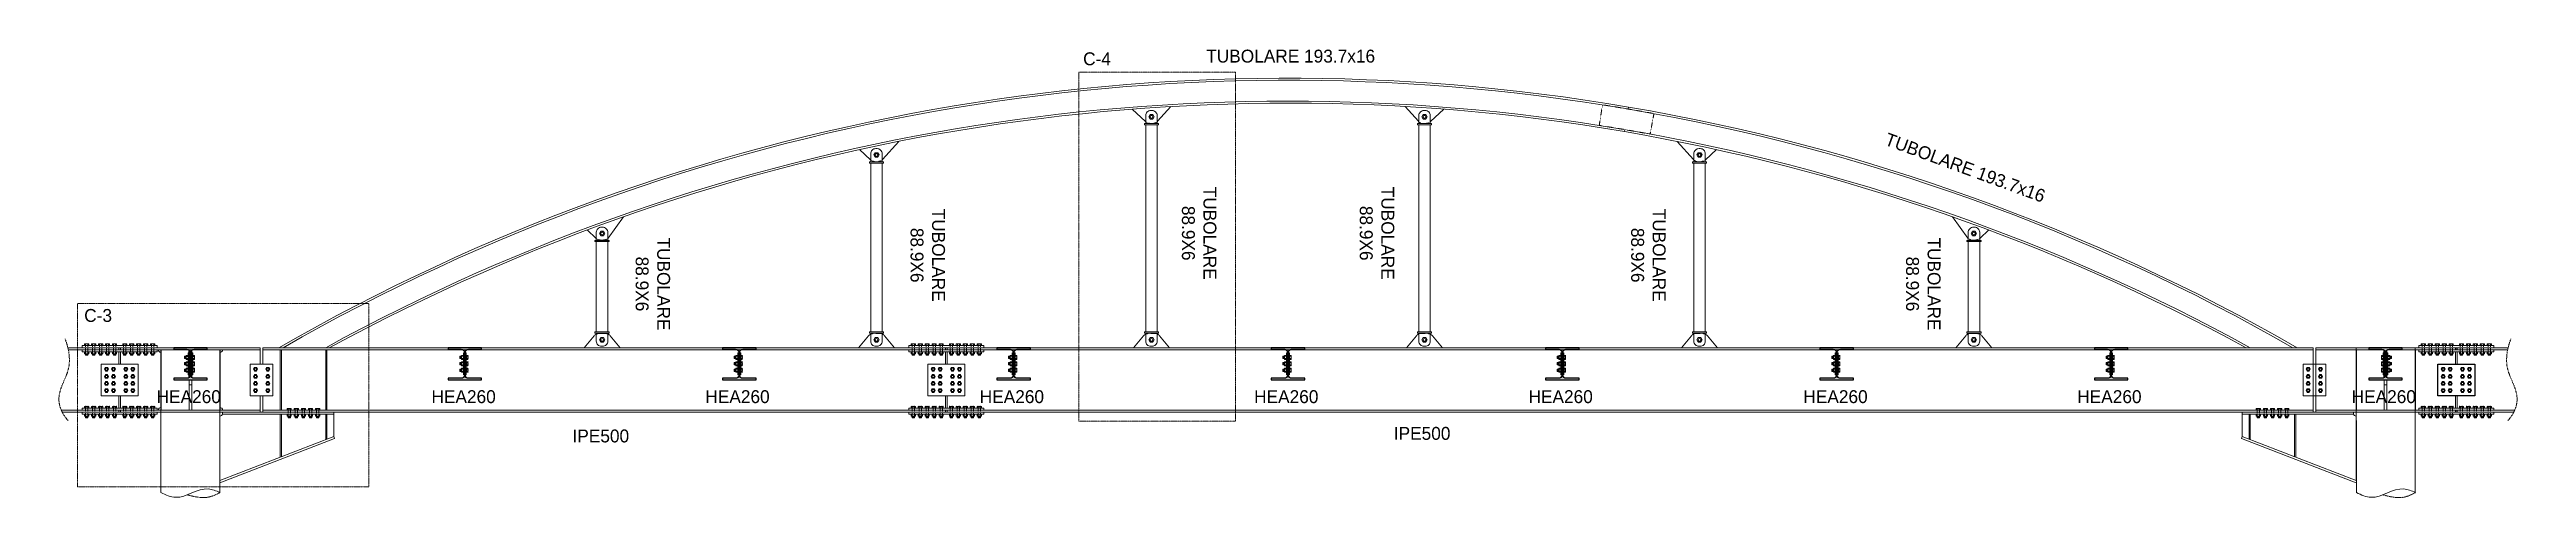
# Model space of a CAD drawing. Header units: millimetres. Extents: x -6949 to 549764, y -83146 to 127128.
# Drawn here: x 173033 to 192216, y 102411 to 105893 of the extents above; entities that cross this region are included whole.
import ezdxf

# ---------------------------------------------------------------- set-up
doc = ezdxf.new("R2010")
doc.units = ezdxf.units.MM
doc.linetypes.add('Centro', pattern=[31.75, 6.35, -4.7625, 15.875, -4.7625])
doc.linetypes.add('Tratto', pattern=[6.35, 3.175, -3.175])
doc.layers.add('A-DETL-HDLN', color=7, linetype='Tratto', lineweight=18, true_color=0x00a600)
doc.layers.add('quote', color=7, linetype='Continuous', lineweight=5, true_color=0x383838)
for name, color, linetype, lineweight in [('bulloni', 5, 'Continuous', 9), ('LINEA DI SEZIONE', 1, 'Centro', 9), ('piastra', 6, 'Continuous', 18), ('S-BEAM', 5, 'Continuous', 18), ('S-COLS', 7, 'Continuous', 18), ('SEZIONI acciaio - Steel sections', 7, 'Continuous', 25), ('tratteggio', 253, 'Tratto', 15)]:
    doc.layers.add(name, color=color, linetype=linetype, lineweight=lineweight)
doc.styles.get("Standard").update_dxf_attribs({"font": ''})
doc.styles.get('Standard').set_extended_font_data('Bahnschrift Light')

msp = doc.modelspace()

# ---------------------------------------------------------------- texts
at = {"layer": 'LINEA DI SEZIONE', "char_height": 100, "attachment_point": 1}
for s, insert in [('C-4', (181038.2, 105871.1)), ('C-3', (173301.7, 103880.7))]:
    msp.add_mtext_dynamic_manual_height_columns(s, width=821.11, gutter_width=1, heights=[0], dxfattribs=dict(at, insert=insert))
at = {"layer": 'quote', "char_height": 100, "attachment_point": 1}
for s, width, insert in [('TUBOLARE 193.7x16', 1590.421, (181991.3, 105891.8)), ('HEA260', 854.219, (173862.3, 103251)), ('HEA260', 854.219, (175991.1, 103251)), ('HEA260', 854.219, (178112.3, 103251)), ('HEA260', 854.219, (180237.3, 103251)), ('HEA260', 854.219, (182362.3, 103251)), ('HEA260', 854.219, (184487.3, 103251)), ('HEA260', 854.219, (186616.1, 103251)), ('HEA260', 854.219, (188737.3, 103251)), ('HEA260', 854.219, (190862.3, 103251)), ('IPE500', 854.219, (177083.4, 102946.1)), ('IPE500', 854.219, (183444.2, 102966.1))]:
    msp.add_mtext_dynamic_manual_height_columns(s, width=width, gutter_width=1, heights=[0], dxfattribs=dict(at, insert=insert))
at = {"layer": 'quote', "char_height": 100}
for s, width, insert, attachment_point, rotation in [('TUBOLARE 193.7x16', 1604.148, (187273, 105249.9), 1, 339.80249), ('\\pxqc;TUBOLARE 88.9X6', 854.219, (181801.9, 104895.5), 7, 270), ('\\pxqc;TUBOLARE 88.9X6', 854.219, (183447.7, 104895.5), 1, 270), ('\\pxqc;TUBOLARE 88.9X6', 854.219, (179700.3, 104725.1), 7, 270), ('\\pxqc;TUBOLARE 88.9X6', 854.219, (185549.3, 104725.1), 1, 270), ('\\pxqc;TUBOLARE 88.9X6', 854.219, (177571.3, 104501.8), 7, 270), ('\\pxqc;TUBOLARE 88.9X6', 854.219, (187678.4, 104501.8), 1, 270)]:
    msp.add_mtext_dynamic_manual_height_columns(s, width=width, gutter_width=1, heights=[0], dxfattribs=dict(at, insert=insert, attachment_point=attachment_point, rotation=rotation))

# ---------------------------------------------------------------- blocks, each defined once
blk = doc.blocks.new('*U1037')
at = {"layer": 'bulloni'}
blk.add_lwpolyline([(-16, 0), (-8, -14), (8, -14), (16, 0), (8, 14), (-8, 14)], close=True, dxfattribs=at)
for radius in [9, 7.88]:
    blk.add_circle((0, 0), radius, dxfattribs=at)
blk = doc.blocks.new('*U1038')
at = {"color": 0, "linetype": 'ByBlock', "lineweight": -2, "transparency": 16777216}
for p in [(0, 0), (55, 0), (0, -55), (0, -110), (0, -165), (55, -55), (55, -110), (55, -165)]:
    blk.add_blockref('*U1037', p, dxfattribs=at)
blk = doc.blocks.new('*U1046')
at = {"layer": 'bulloni'}
blk.add_lwpolyline([(-16, 0), (-8, -14), (8, -14), (16, 0), (8, 14), (-8, 14)], close=True, dxfattribs=at)
for radius in [9, 7.88]:
    blk.add_circle((0, 0), radius, dxfattribs=at)
blk = doc.blocks.new('*U1047')
at = {"color": 0, "linetype": 'ByBlock', "lineweight": -2, "transparency": 16777216}
for p in [(0, 0), (55, 0), (0, -55), (0, -110), (0, -165), (55, -55), (55, -110), (55, -165)]:
    blk.add_blockref('*U1046', p, dxfattribs=at)
blk = doc.blocks.new('*U1048')
at = {"layer": 'bulloni'}
for p, q in [((-14, 44), (-16, 43)), ((-16, 43), (-16, 33)), ((16, 33), (-16, 33)), ((14, 44), (-14, 44)), ((-12, 33), (-12, 32)), ((12, 32), (-12, 32)), ((-8, 33), (-8, 43)), ((8, 43), (8, 33)), ((12, 33), (12, 32)), ((14, 44), (16, 43)), ((16, 43), (16, 33)), ((-14, -17), (-16, -18)), ((-16, -18), (-16, -30)), ((-14, -32), (-16, -30)), ((14, -17), (-14, -17)), ((14, -32), (-14, -32)), ((-9, -43), (-9, -32)), ((-8, -44), (-9, -43)), ((9, -43), (-9, -43)), ((-8, -30), (-8, -18)), ((8, -44), (-8, -44)), ((-6, -34), (6, -34)), ((-6, -39), (6, -39)), ((-5, -37), (5, -36)), ((-5, -42), (5, -41)), ((8, -18), (8, -30)), ((9, -43), (8, -44)), ((9, -43), (9, -32)), ((14, -17), (16, -18)), ((14, -32), (16, -30)), ((16, -18), (16, -30))]:
    blk.add_line(p, q, dxfattribs=at)
at = {"layer": 'bulloni', "linetype": 'Tratto'}
for points in [[(-9, -17), (-9, 31)], [(9, -17), (9, 31)]]:
    blk.add_lwpolyline(points, dxfattribs=at)
at = {"layer": 'bulloni'}
for centre, radius, start, end in [((-12, 38), 6.67, 54.2621, 125.7379), ((-10, 31), 1, 0, 90), ((0, 20), 24.8, 71.6858, 108.3142), ((12, 38), 6.67, 54.2621, 125.7379), ((10, 31), 1, 90, 180), ((-12, -23), 6.67, 54.2621, 125.7379), ((-12, -25), 6.67, 234.2621, 305.7379), ((0, -41), 24.8, 71.6858, 108.3142), ((0, -7), 24.8, 251.6858, 288.3142), ((12, -23), 6.67, 54.2621, 125.7379), ((12, -25), 6.67, 234.2621, 305.7379)]:
    blk.add_arc(centre, radius, start, end, dxfattribs=at)
blk = doc.blocks.new('*U1049')
at = {"layer": 'bulloni', "color": 0, "linetype": 'ByBlock', "lineweight": -2, "transparency": 16777216}
for p in [(0, 0), (54, 0), (108, 0), (162, 0), (216, 0)]:
    blk.add_blockref('*U1048', p, dxfattribs=at)
blk = doc.blocks.new('*U1050')
at = {"layer": 'bulloni'}
for p, q in [((-14, 44), (-16, 43)), ((-16, 43), (-16, 33)), ((16, 33), (-16, 33)), ((14, 44), (-14, 44)), ((-12, 33), (-12, 32)), ((12, 32), (-12, 32)), ((-8, 33), (-8, 43)), ((8, 43), (8, 33)), ((12, 33), (12, 32)), ((14, 44), (16, 43)), ((16, 43), (16, 33)), ((-14, -17), (-16, -18)), ((-16, -18), (-16, -30)), ((-14, -32), (-16, -30)), ((14, -17), (-14, -17)), ((14, -32), (-14, -32)), ((-9, -43), (-9, -32)), ((-8, -44), (-9, -43)), ((9, -43), (-9, -43)), ((-8, -30), (-8, -18)), ((8, -44), (-8, -44)), ((-6, -34), (6, -34)), ((-6, -39), (6, -39)), ((-5, -37), (5, -36)), ((-5, -42), (5, -41)), ((8, -18), (8, -30)), ((9, -43), (8, -44)), ((9, -43), (9, -32)), ((14, -17), (16, -18)), ((14, -32), (16, -30)), ((16, -18), (16, -30))]:
    blk.add_line(p, q, dxfattribs=at)
at = {"layer": 'bulloni', "linetype": 'Tratto'}
for points in [[(-9, -17), (-9, 31)], [(9, -17), (9, 31)]]:
    blk.add_lwpolyline(points, dxfattribs=at)
at = {"layer": 'bulloni'}
for centre, radius, start, end in [((-12, 38), 6.67, 54.2621, 125.7379), ((-10, 31), 1, 0, 90), ((0, 20), 24.8, 71.6858, 108.3142), ((12, 38), 6.67, 54.2621, 125.7379), ((10, 31), 1, 90, 180), ((-12, -23), 6.67, 54.2621, 125.7379), ((-12, -25), 6.67, 234.2621, 305.7379), ((0, -41), 24.8, 71.6858, 108.3142), ((0, -7), 24.8, 251.6858, 288.3142), ((12, -23), 6.67, 54.2621, 125.7379), ((12, -25), 6.67, 234.2621, 305.7379)]:
    blk.add_arc(centre, radius, start, end, dxfattribs=at)
blk = doc.blocks.new('*U1032')
at = {"color": 0, "linetype": 'ByBlock', "lineweight": -2, "transparency": 16777216}
for p in [(0, 0), (54, 0), (108, 0), (162, 0), (216, 0)]:
    blk.add_blockref('*U1050', p, dxfattribs=at)
blk = doc.blocks.new('*U1034')
at = {"layer": 'bulloni'}
for p, q in [((-14, 44), (-16, 43)), ((-16, 43), (-16, 33)), ((16, 33), (-16, 33)), ((14, 44), (-14, 44)), ((-12, 33), (-12, 32)), ((12, 32), (-12, 32)), ((-8, 33), (-8, 43)), ((8, 43), (8, 33)), ((12, 33), (12, 32)), ((14, 44), (16, 43)), ((16, 43), (16, 33)), ((-14, -17), (-16, -18)), ((-16, -18), (-16, -30)), ((-14, -32), (-16, -30)), ((14, -17), (-14, -17)), ((14, -32), (-14, -32)), ((-9, -43), (-9, -32)), ((-8, -44), (-9, -43)), ((9, -43), (-9, -43)), ((-8, -30), (-8, -18)), ((8, -44), (-8, -44)), ((-6, -34), (6, -34)), ((-6, -39), (6, -39)), ((-5, -37), (5, -36)), ((-5, -42), (5, -41)), ((8, -18), (8, -30)), ((9, -43), (8, -44)), ((9, -43), (9, -32)), ((14, -17), (16, -18)), ((14, -32), (16, -30)), ((16, -18), (16, -30))]:
    blk.add_line(p, q, dxfattribs=at)
at = {"layer": 'bulloni', "linetype": 'Tratto'}
for points in [[(-9, -17), (-9, 31)], [(9, -17), (9, 31)]]:
    blk.add_lwpolyline(points, dxfattribs=at)
at = {"layer": 'bulloni'}
for centre, radius, start, end in [((-12, 38), 6.67, 54.2621, 125.7379), ((-10, 31), 1, 0, 90), ((0, 20), 24.8, 71.6858, 108.3142), ((12, 38), 6.67, 54.2621, 125.7379), ((10, 31), 1, 90, 180), ((-12, -23), 6.67, 54.2621, 125.7379), ((-12, -25), 6.67, 234.2621, 305.7379), ((0, -41), 24.8, 71.6858, 108.3142), ((0, -7), 24.8, 251.6858, 288.3142), ((12, -23), 6.67, 54.2621, 125.7379), ((12, -25), 6.67, 234.2621, 305.7379)]:
    blk.add_arc(centre, radius, start, end, dxfattribs=at)
blk = doc.blocks.new('*U1035')
at = {"color": 0, "linetype": 'ByBlock', "lineweight": -2, "transparency": 16777216}
for p in [(0, 0), (54, 0), (108, 0), (162, 0), (216, 0)]:
    blk.add_blockref('*U1034', p, dxfattribs=at)
blk = doc.blocks.new('*U1036')
at = {"layer": 'bulloni'}
for p, q in [((-14, 44), (-16, 43)), ((-16, 43), (-16, 33)), ((16, 33), (-16, 33)), ((14, 44), (-14, 44)), ((-12, 33), (-12, 32)), ((12, 32), (-12, 32)), ((-8, 33), (-8, 43)), ((8, 43), (8, 33)), ((12, 33), (12, 32)), ((14, 44), (16, 43)), ((16, 43), (16, 33)), ((-14, -17), (-16, -18)), ((-16, -18), (-16, -30)), ((-14, -32), (-16, -30)), ((14, -17), (-14, -17)), ((14, -32), (-14, -32)), ((-9, -43), (-9, -32)), ((-8, -44), (-9, -43)), ((9, -43), (-9, -43)), ((-8, -30), (-8, -18)), ((8, -44), (-8, -44)), ((-6, -34), (6, -34)), ((-6, -39), (6, -39)), ((-5, -37), (5, -36)), ((-5, -42), (5, -41)), ((8, -18), (8, -30)), ((9, -43), (8, -44)), ((9, -43), (9, -32)), ((14, -17), (16, -18)), ((14, -32), (16, -30)), ((16, -18), (16, -30))]:
    blk.add_line(p, q, dxfattribs=at)
at = {"layer": 'bulloni', "linetype": 'Tratto'}
for points in [[(-9, -17), (-9, 31)], [(9, -17), (9, 31)]]:
    blk.add_lwpolyline(points, dxfattribs=at)
at = {"layer": 'bulloni'}
for centre, radius, start, end in [((-12, 38), 6.67, 54.2621, 125.7379), ((-10, 31), 1, 0, 90), ((0, 20), 24.8, 71.6858, 108.3142), ((12, 38), 6.67, 54.2621, 125.7379), ((10, 31), 1, 90, 180), ((-12, -23), 6.67, 54.2621, 125.7379), ((-12, -25), 6.67, 234.2621, 305.7379), ((0, -41), 24.8, 71.6858, 108.3142), ((0, -7), 24.8, 251.6858, 288.3142), ((12, -23), 6.67, 54.2621, 125.7379), ((12, -25), 6.67, 234.2621, 305.7379)]:
    blk.add_arc(centre, radius, start, end, dxfattribs=at)
blk = doc.blocks.new('*U1033')
at = {"color": 0, "linetype": 'ByBlock', "lineweight": -2, "transparency": 16777216}
for p in [(0, 0), (54, 0), (108, 0), (162, 0), (216, 0)]:
    blk.add_blockref('*U1036', p, dxfattribs=at)
blk = doc.blocks.new('*U1054')
at = {"layer": 'bulloni'}
blk.add_lwpolyline([(-16, 0), (-8, -14), (8, -14), (16, 0), (8, 14), (-8, 14)], close=True, dxfattribs=at)
for radius in [9, 7.88]:
    blk.add_circle((0, 0), radius, dxfattribs=at)
blk = doc.blocks.new('*U1055')
at = {"color": 0, "linetype": 'ByBlock', "lineweight": -2, "transparency": 16777216}
for p in [(0, 0), (55, 0), (0, -55), (0, -110), (0, -165), (55, -55), (55, -110), (55, -165)]:
    blk.add_blockref('*U1054', p, dxfattribs=at)
blk = doc.blocks.new('*U1056')
at = {"layer": 'bulloni'}
blk.add_lwpolyline([(-16, 0), (-8, -14), (8, -14), (16, 0), (8, 14), (-8, 14)], close=True, dxfattribs=at)
for radius in [9, 7.88]:
    blk.add_circle((0, 0), radius, dxfattribs=at)
blk = doc.blocks.new('*U1057')
at = {"color": 0, "linetype": 'ByBlock', "lineweight": -2, "transparency": 16777216}
for p in [(0, 0), (55, 0), (0, -55), (0, -110), (0, -165), (55, -55), (55, -110), (55, -165)]:
    blk.add_blockref('*U1056', p, dxfattribs=at)
blk = doc.blocks.new('*U1058')
at = {"layer": 'bulloni'}
for p, q in [((-14, 44), (-16, 43)), ((-16, 43), (-16, 33)), ((16, 33), (-16, 33)), ((14, 44), (-14, 44)), ((-12, 33), (-12, 32)), ((12, 32), (-12, 32)), ((-8, 33), (-8, 43)), ((8, 43), (8, 33)), ((12, 33), (12, 32)), ((14, 44), (16, 43)), ((16, 43), (16, 33)), ((-14, -17), (-16, -18)), ((-16, -18), (-16, -30)), ((-14, -32), (-16, -30)), ((14, -17), (-14, -17)), ((14, -32), (-14, -32)), ((-9, -43), (-9, -32)), ((-8, -44), (-9, -43)), ((9, -43), (-9, -43)), ((-8, -30), (-8, -18)), ((8, -44), (-8, -44)), ((-6, -34), (6, -34)), ((-6, -39), (6, -39)), ((-5, -37), (5, -36)), ((-5, -42), (5, -41)), ((8, -18), (8, -30)), ((9, -43), (8, -44)), ((9, -43), (9, -32)), ((14, -17), (16, -18)), ((14, -32), (16, -30)), ((16, -18), (16, -30))]:
    blk.add_line(p, q, dxfattribs=at)
at = {"layer": 'bulloni', "linetype": 'Tratto'}
for points in [[(-9, -17), (-9, 31)], [(9, -17), (9, 31)]]:
    blk.add_lwpolyline(points, dxfattribs=at)
at = {"layer": 'bulloni'}
for centre, radius, start, end in [((-12, 38), 6.67, 54.2621, 125.7379), ((-10, 31), 1, 0, 90), ((0, 20), 24.8, 71.6858, 108.3142), ((12, 38), 6.67, 54.2621, 125.7379), ((10, 31), 1, 90, 180), ((-12, -23), 6.67, 54.2621, 125.7379), ((-12, -25), 6.67, 234.2621, 305.7379), ((0, -41), 24.8, 71.6858, 108.3142), ((0, -7), 24.8, 251.6858, 288.3142), ((12, -23), 6.67, 54.2621, 125.7379), ((12, -25), 6.67, 234.2621, 305.7379)]:
    blk.add_arc(centre, radius, start, end, dxfattribs=at)
blk = doc.blocks.new('*U1044')
at = {"color": 0, "linetype": 'ByBlock', "lineweight": -2, "transparency": 16777216}
for p in [(0, 0), (54, 0), (108, 0), (162, 0), (216, 0)]:
    blk.add_blockref('*U1058', p, dxfattribs=at)
blk = doc.blocks.new('*U1045')
at = {"layer": 'bulloni'}
for p, q in [((-14, 44), (-16, 43)), ((-16, 43), (-16, 33)), ((16, 33), (-16, 33)), ((14, 44), (-14, 44)), ((-12, 33), (-12, 32)), ((12, 32), (-12, 32)), ((-8, 33), (-8, 43)), ((8, 43), (8, 33)), ((12, 33), (12, 32)), ((14, 44), (16, 43)), ((16, 43), (16, 33)), ((-14, -17), (-16, -18)), ((-16, -18), (-16, -30)), ((-14, -32), (-16, -30)), ((14, -17), (-14, -17)), ((14, -32), (-14, -32)), ((-9, -43), (-9, -32)), ((-8, -44), (-9, -43)), ((9, -43), (-9, -43)), ((-8, -30), (-8, -18)), ((8, -44), (-8, -44)), ((-6, -34), (6, -34)), ((-6, -39), (6, -39)), ((-5, -37), (5, -36)), ((-5, -42), (5, -41)), ((8, -18), (8, -30)), ((9, -43), (8, -44)), ((9, -43), (9, -32)), ((14, -17), (16, -18)), ((14, -32), (16, -30)), ((16, -18), (16, -30))]:
    blk.add_line(p, q, dxfattribs=at)
at = {"layer": 'bulloni', "linetype": 'Tratto'}
for points in [[(-9, -17), (-9, 31)], [(9, -17), (9, 31)]]:
    blk.add_lwpolyline(points, dxfattribs=at)
at = {"layer": 'bulloni'}
for centre, radius, start, end in [((-12, 38), 6.67, 54.2621, 125.7379), ((-10, 31), 1, 0, 90), ((0, 20), 24.8, 71.6858, 108.3142), ((12, 38), 6.67, 54.2621, 125.7379), ((10, 31), 1, 90, 180), ((-12, -23), 6.67, 54.2621, 125.7379), ((-12, -25), 6.67, 234.2621, 305.7379), ((0, -41), 24.8, 71.6858, 108.3142), ((0, -7), 24.8, 251.6858, 288.3142), ((12, -23), 6.67, 54.2621, 125.7379), ((12, -25), 6.67, 234.2621, 305.7379)]:
    blk.add_arc(centre, radius, start, end, dxfattribs=at)
blk = doc.blocks.new('*U1051')
at = {"color": 0, "linetype": 'ByBlock', "lineweight": -2, "transparency": 16777216}
for p in [(0, 0), (54, 0), (108, 0), (162, 0), (216, 0)]:
    blk.add_blockref('*U1045', p, dxfattribs=at)
blk = doc.blocks.new('*U1043')
at = {"layer": 'bulloni'}
for p, q in [((-14, 44), (-16, 43)), ((-16, 43), (-16, 33)), ((16, 33), (-16, 33)), ((14, 44), (-14, 44)), ((-12, 33), (-12, 32)), ((12, 32), (-12, 32)), ((-8, 33), (-8, 43)), ((8, 43), (8, 33)), ((12, 33), (12, 32)), ((14, 44), (16, 43)), ((16, 43), (16, 33)), ((-14, -17), (-16, -18)), ((-16, -18), (-16, -30)), ((-14, -32), (-16, -30)), ((14, -17), (-14, -17)), ((14, -32), (-14, -32)), ((-9, -43), (-9, -32)), ((-8, -44), (-9, -43)), ((9, -43), (-9, -43)), ((-8, -30), (-8, -18)), ((8, -44), (-8, -44)), ((-6, -34), (6, -34)), ((-6, -39), (6, -39)), ((-5, -37), (5, -36)), ((-5, -42), (5, -41)), ((8, -18), (8, -30)), ((9, -43), (8, -44)), ((9, -43), (9, -32)), ((14, -17), (16, -18)), ((14, -32), (16, -30)), ((16, -18), (16, -30))]:
    blk.add_line(p, q, dxfattribs=at)
at = {"layer": 'bulloni', "linetype": 'Tratto'}
for points in [[(-9, -17), (-9, 31)], [(9, -17), (9, 31)]]:
    blk.add_lwpolyline(points, dxfattribs=at)
at = {"layer": 'bulloni'}
for centre, radius, start, end in [((-12, 38), 6.67, 54.2621, 125.7379), ((-10, 31), 1, 0, 90), ((0, 20), 24.8, 71.6858, 108.3142), ((12, 38), 6.67, 54.2621, 125.7379), ((10, 31), 1, 90, 180), ((-12, -23), 6.67, 54.2621, 125.7379), ((-12, -25), 6.67, 234.2621, 305.7379), ((0, -41), 24.8, 71.6858, 108.3142), ((0, -7), 24.8, 251.6858, 288.3142), ((12, -23), 6.67, 54.2621, 125.7379), ((12, -25), 6.67, 234.2621, 305.7379)]:
    blk.add_arc(centre, radius, start, end, dxfattribs=at)
blk = doc.blocks.new('*U1059')
at = {"color": 0, "linetype": 'ByBlock', "lineweight": -2, "transparency": 16777216}
for p in [(0, 0), (54, 0), (108, 0), (162, 0), (216, 0)]:
    blk.add_blockref('*U1043', p, dxfattribs=at)
blk = doc.blocks.new('*U1053')
at = {"layer": 'bulloni'}
for p, q in [((-14, 44), (-16, 43)), ((-16, 43), (-16, 33)), ((16, 33), (-16, 33)), ((14, 44), (-14, 44)), ((-12, 33), (-12, 32)), ((12, 32), (-12, 32)), ((-8, 33), (-8, 43)), ((8, 43), (8, 33)), ((12, 33), (12, 32)), ((14, 44), (16, 43)), ((16, 43), (16, 33)), ((-14, -17), (-16, -18)), ((-16, -18), (-16, -30)), ((-14, -32), (-16, -30)), ((14, -17), (-14, -17)), ((14, -32), (-14, -32)), ((-9, -43), (-9, -32)), ((-8, -44), (-9, -43)), ((9, -43), (-9, -43)), ((-8, -30), (-8, -18)), ((8, -44), (-8, -44)), ((-6, -34), (6, -34)), ((-6, -39), (6, -39)), ((-5, -37), (5, -36)), ((-5, -42), (5, -41)), ((8, -18), (8, -30)), ((9, -43), (8, -44)), ((9, -43), (9, -32)), ((14, -17), (16, -18)), ((14, -32), (16, -30)), ((16, -18), (16, -30))]:
    blk.add_line(p, q, dxfattribs=at)
at = {"layer": 'bulloni', "linetype": 'Tratto'}
for points in [[(-9, -17), (-9, 31)], [(9, -17), (9, 31)]]:
    blk.add_lwpolyline(points, dxfattribs=at)
at = {"layer": 'bulloni'}
for centre, radius, start, end in [((-12, 38), 6.67, 54.2621, 125.7379), ((-10, 31), 1, 0, 90), ((0, 20), 24.8, 71.6858, 108.3142), ((12, 38), 6.67, 54.2621, 125.7379), ((10, 31), 1, 90, 180), ((-12, -23), 6.67, 54.2621, 125.7379), ((-12, -25), 6.67, 234.2621, 305.7379), ((0, -41), 24.8, 71.6858, 108.3142), ((0, -7), 24.8, 251.6858, 288.3142), ((12, -23), 6.67, 54.2621, 125.7379), ((12, -25), 6.67, 234.2621, 305.7379)]:
    blk.add_arc(centre, radius, start, end, dxfattribs=at)
blk = doc.blocks.new('*U1052')
at = {"color": 0, "linetype": 'ByBlock', "lineweight": -2, "transparency": 16777216}
for p in [(0, 0), (54, 0), (108, 0), (162, 0), (216, 0)]:
    blk.add_blockref('*U1053', p, dxfattribs=at)
blk = doc.blocks.new('*U1062')
at = {"layer": 'bulloni'}
blk.add_lwpolyline([(-16, 0), (-8, -14), (8, -14), (16, 0), (8, 14), (-8, 14)], close=True, dxfattribs=at)
for radius in [9, 7.88]:
    blk.add_circle((0, 0), radius, dxfattribs=at)
blk = doc.blocks.new('*U1063')
at = {"color": 0, "linetype": 'ByBlock', "lineweight": -2, "transparency": 16777216}
for p in [(0, 0), (55, 0), (0, -55), (0, -110), (0, -165), (55, -55), (55, -110), (55, -165)]:
    blk.add_blockref('*U1062', p, dxfattribs=at)
blk = doc.blocks.new('*U1064')
at = {"layer": 'bulloni'}
blk.add_lwpolyline([(-16, 0), (-8, -14), (8, -14), (16, 0), (8, 14), (-8, 14)], close=True, dxfattribs=at)
for radius in [9, 7.88]:
    blk.add_circle((0, 0), radius, dxfattribs=at)
blk = doc.blocks.new('*U1065')
at = {"color": 0, "linetype": 'ByBlock', "lineweight": -2, "transparency": 16777216}
for p in [(0, 0), (55, 0), (0, -55), (0, -110), (0, -165), (55, -55), (55, -110), (55, -165)]:
    blk.add_blockref('*U1064', p, dxfattribs=at)
blk = doc.blocks.new('*U1066')
at = {"layer": 'bulloni'}
for p, q in [((-14, 44), (-16, 43)), ((-16, 43), (-16, 33)), ((16, 33), (-16, 33)), ((14, 44), (-14, 44)), ((-12, 33), (-12, 32)), ((12, 32), (-12, 32)), ((-8, 33), (-8, 43)), ((8, 43), (8, 33)), ((12, 33), (12, 32)), ((14, 44), (16, 43)), ((16, 43), (16, 33)), ((-14, -17), (-16, -18)), ((-16, -18), (-16, -30)), ((-14, -32), (-16, -30)), ((14, -17), (-14, -17)), ((14, -32), (-14, -32)), ((-9, -43), (-9, -32)), ((-8, -44), (-9, -43)), ((9, -43), (-9, -43)), ((-8, -30), (-8, -18)), ((8, -44), (-8, -44)), ((-6, -34), (6, -34)), ((-6, -39), (6, -39)), ((-5, -37), (5, -36)), ((-5, -42), (5, -41)), ((8, -18), (8, -30)), ((9, -43), (8, -44)), ((9, -43), (9, -32)), ((14, -17), (16, -18)), ((14, -32), (16, -30)), ((16, -18), (16, -30))]:
    blk.add_line(p, q, dxfattribs=at)
at = {"layer": 'bulloni', "linetype": 'Tratto'}
for points in [[(-9, -17), (-9, 31)], [(9, -17), (9, 31)]]:
    blk.add_lwpolyline(points, dxfattribs=at)
at = {"layer": 'bulloni'}
for centre, radius, start, end in [((-12, 38), 6.67, 54.2621, 125.7379), ((-10, 31), 1, 0, 90), ((0, 20), 24.8, 71.6858, 108.3142), ((12, 38), 6.67, 54.2621, 125.7379), ((10, 31), 1, 90, 180), ((-12, -23), 6.67, 54.2621, 125.7379), ((-12, -25), 6.67, 234.2621, 305.7379), ((0, -41), 24.8, 71.6858, 108.3142), ((0, -7), 24.8, 251.6858, 288.3142), ((12, -23), 6.67, 54.2621, 125.7379), ((12, -25), 6.67, 234.2621, 305.7379)]:
    blk.add_arc(centre, radius, start, end, dxfattribs=at)
blk = doc.blocks.new('*U1061')
at = {"color": 0, "linetype": 'ByBlock', "lineweight": -2, "transparency": 16777216}
for p in [(0, 0), (54, 0), (108, 0), (162, 0), (216, 0)]:
    blk.add_blockref('*U1066', p, dxfattribs=at)
blk = doc.blocks.new('*U1039')
at = {"layer": 'bulloni'}
for p, q in [((-14, 44), (-16, 43)), ((-16, 43), (-16, 33)), ((16, 33), (-16, 33)), ((14, 44), (-14, 44)), ((-12, 33), (-12, 32)), ((12, 32), (-12, 32)), ((-8, 33), (-8, 43)), ((8, 43), (8, 33)), ((12, 33), (12, 32)), ((14, 44), (16, 43)), ((16, 43), (16, 33)), ((-14, -17), (-16, -18)), ((-16, -18), (-16, -30)), ((-14, -32), (-16, -30)), ((14, -17), (-14, -17)), ((14, -32), (-14, -32)), ((-9, -43), (-9, -32)), ((-8, -44), (-9, -43)), ((9, -43), (-9, -43)), ((-8, -30), (-8, -18)), ((8, -44), (-8, -44)), ((-6, -34), (6, -34)), ((-6, -39), (6, -39)), ((-5, -37), (5, -36)), ((-5, -42), (5, -41)), ((8, -18), (8, -30)), ((9, -43), (8, -44)), ((9, -43), (9, -32)), ((14, -17), (16, -18)), ((14, -32), (16, -30)), ((16, -18), (16, -30))]:
    blk.add_line(p, q, dxfattribs=at)
at = {"layer": 'bulloni', "linetype": 'Tratto'}
for points in [[(-9, -17), (-9, 31)], [(9, -17), (9, 31)]]:
    blk.add_lwpolyline(points, dxfattribs=at)
at = {"layer": 'bulloni'}
for centre, radius, start, end in [((-12, 38), 6.67, 54.2621, 125.7379), ((-10, 31), 1, 0, 90), ((0, 20), 24.8, 71.6858, 108.3142), ((12, 38), 6.67, 54.2621, 125.7379), ((10, 31), 1, 90, 180), ((-12, -23), 6.67, 54.2621, 125.7379), ((-12, -25), 6.67, 234.2621, 305.7379), ((0, -41), 24.8, 71.6858, 108.3142), ((0, -7), 24.8, 251.6858, 288.3142), ((12, -23), 6.67, 54.2621, 125.7379), ((12, -25), 6.67, 234.2621, 305.7379)]:
    blk.add_arc(centre, radius, start, end, dxfattribs=at)
blk = doc.blocks.new('*U1040')
at = {"color": 0, "linetype": 'ByBlock', "lineweight": -2, "transparency": 16777216}
for p in [(0, 0), (54, 0), (108, 0), (162, 0), (216, 0)]:
    blk.add_blockref('*U1039', p, dxfattribs=at)
blk = doc.blocks.new('*U1060')
at = {"layer": 'bulloni'}
for p, q in [((-14, 44), (-16, 43)), ((-16, 43), (-16, 33)), ((16, 33), (-16, 33)), ((14, 44), (-14, 44)), ((-12, 33), (-12, 32)), ((12, 32), (-12, 32)), ((-8, 33), (-8, 43)), ((8, 43), (8, 33)), ((12, 33), (12, 32)), ((14, 44), (16, 43)), ((16, 43), (16, 33)), ((-14, -17), (-16, -18)), ((-16, -18), (-16, -30)), ((-14, -32), (-16, -30)), ((14, -17), (-14, -17)), ((14, -32), (-14, -32)), ((-9, -43), (-9, -32)), ((-8, -44), (-9, -43)), ((9, -43), (-9, -43)), ((-8, -30), (-8, -18)), ((8, -44), (-8, -44)), ((-6, -34), (6, -34)), ((-6, -39), (6, -39)), ((-5, -37), (5, -36)), ((-5, -42), (5, -41)), ((8, -18), (8, -30)), ((9, -43), (8, -44)), ((9, -43), (9, -32)), ((14, -17), (16, -18)), ((14, -32), (16, -30)), ((16, -18), (16, -30))]:
    blk.add_line(p, q, dxfattribs=at)
at = {"layer": 'bulloni', "linetype": 'Tratto'}
for points in [[(-9, -17), (-9, 31)], [(9, -17), (9, 31)]]:
    blk.add_lwpolyline(points, dxfattribs=at)
at = {"layer": 'bulloni'}
for centre, radius, start, end in [((-12, 38), 6.67, 54.2621, 125.7379), ((-10, 31), 1, 0, 90), ((0, 20), 24.8, 71.6858, 108.3142), ((12, 38), 6.67, 54.2621, 125.7379), ((10, 31), 1, 90, 180), ((-12, -23), 6.67, 54.2621, 125.7379), ((-12, -25), 6.67, 234.2621, 305.7379), ((0, -41), 24.8, 71.6858, 108.3142), ((0, -7), 24.8, 251.6858, 288.3142), ((12, -23), 6.67, 54.2621, 125.7379), ((12, -25), 6.67, 234.2621, 305.7379)]:
    blk.add_arc(centre, radius, start, end, dxfattribs=at)
blk = doc.blocks.new('*U1067')
at = {"color": 0, "linetype": 'ByBlock', "lineweight": -2, "transparency": 16777216}
for p in [(0, 0), (54, 0), (108, 0), (162, 0), (216, 0)]:
    blk.add_blockref('*U1060', p, dxfattribs=at)
blk = doc.blocks.new('*U1042')
at = {"layer": 'bulloni'}
for p, q in [((-14, 44), (-16, 43)), ((-16, 43), (-16, 33)), ((16, 33), (-16, 33)), ((14, 44), (-14, 44)), ((-12, 33), (-12, 32)), ((12, 32), (-12, 32)), ((-8, 33), (-8, 43)), ((8, 43), (8, 33)), ((12, 33), (12, 32)), ((14, 44), (16, 43)), ((16, 43), (16, 33)), ((-14, -17), (-16, -18)), ((-16, -18), (-16, -30)), ((-14, -32), (-16, -30)), ((14, -17), (-14, -17)), ((14, -32), (-14, -32)), ((-9, -43), (-9, -32)), ((-8, -44), (-9, -43)), ((9, -43), (-9, -43)), ((-8, -30), (-8, -18)), ((8, -44), (-8, -44)), ((-6, -34), (6, -34)), ((-6, -39), (6, -39)), ((-5, -37), (5, -36)), ((-5, -42), (5, -41)), ((8, -18), (8, -30)), ((9, -43), (8, -44)), ((9, -43), (9, -32)), ((14, -17), (16, -18)), ((14, -32), (16, -30)), ((16, -18), (16, -30))]:
    blk.add_line(p, q, dxfattribs=at)
at = {"layer": 'bulloni', "linetype": 'Tratto'}
for points in [[(-9, -17), (-9, 31)], [(9, -17), (9, 31)]]:
    blk.add_lwpolyline(points, dxfattribs=at)
at = {"layer": 'bulloni'}
for centre, radius, start, end in [((-12, 38), 6.67, 54.2621, 125.7379), ((-10, 31), 1, 0, 90), ((0, 20), 24.8, 71.6858, 108.3142), ((12, 38), 6.67, 54.2621, 125.7379), ((10, 31), 1, 90, 180), ((-12, -23), 6.67, 54.2621, 125.7379), ((-12, -25), 6.67, 234.2621, 305.7379), ((0, -41), 24.8, 71.6858, 108.3142), ((0, -7), 24.8, 251.6858, 288.3142), ((12, -23), 6.67, 54.2621, 125.7379), ((12, -25), 6.67, 234.2621, 305.7379)]:
    blk.add_arc(centre, radius, start, end, dxfattribs=at)
blk = doc.blocks.new('*U1041')
at = {"color": 0, "linetype": 'ByBlock', "lineweight": -2, "transparency": 16777216}
for p in [(0, 0), (54, 0), (108, 0), (162, 0), (216, 0)]:
    blk.add_blockref('*U1042', p, dxfattribs=at)
blk = doc.blocks.new('vfdcv')
at = {"layer": 'bulloni'}
for p, q in [((50940, -31978), (50941, -31977)), ((50940, -31994), (50940, -31978)), ((50941, -31995), (50940, -31994)), ((50940, -32028), (50941, -32027)), ((50940, -32044), (50940, -32028)), ((50941, -31977), (50953, -31977)), ((50941, -31995), (50941, -31977)), ((50941, -31995), (50953, -31995)), ((50941, -32027), (50953, -32027)), ((50941, -32045), (50941, -32027)), ((50943, -31981), (50943, -31991)), ((50943, -32031), (50943, -32041)), ((50945, -31980), (50946, -31993)), ((50945, -32030), (50946, -32043)), ((50948, -31981), (50948, -31991)), ((50948, -32031), (50948, -32041)), ((50950, -31980), (50951, -31993)), ((50950, -32030), (50951, -32043)), ((50953, -31972), (50954, -31971)), ((50953, -32000), (50953, -31972)), ((50953, -32000), (50954, -32002)), ((50953, -32022), (50954, -32021)), ((50953, -32050), (50953, -32022)), ((50967, -31971), (50954, -31971)), ((50954, -31978), (50967, -31978)), ((50967, -31994), (50954, -31994)), ((50967, -32002), (50954, -32002)), ((50967, -32021), (50954, -32021)), ((50954, -32028), (50967, -32028)), ((50968, -31972), (50967, -31971)), ((50968, -32000), (50967, -32002)), ((50968, -32022), (50967, -32021)), ((50968, -32000), (50968, -31972)), ((50968, -32050), (50968, -32022)), ((50991, -31999), (50991, -31974)), ((50992, -31974), (50991, -31974)), ((50992, -31999), (50991, -31999)), ((50991, -32049), (50991, -32024)), ((50992, -32024), (50991, -32024)), ((50992, -32002), (50992, -31971)), ((51002, -31971), (50992, -31971)), ((50992, -31978), (51002, -31978)), ((51002, -31994), (50992, -31994)), ((51002, -32002), (50992, -32002)), ((50992, -32052), (50992, -32021)), ((51002, -32021), (50992, -32021)), ((50992, -32028), (51002, -32028)), ((51003, -31972), (51002, -31971)), ((51003, -32000), (51002, -32002)), ((51003, -32022), (51002, -32021)), ((51003, -32000), (51003, -31972)), ((51003, -32050), (51003, -32022)), ((50941, -32045), (50940, -32044)), ((50940, -32078), (50941, -32077)), ((50940, -32094), (50940, -32078)), ((50941, -32095), (50940, -32094)), ((50941, -32045), (50953, -32045)), ((50941, -32077), (50953, -32077)), ((50941, -32095), (50941, -32077)), ((50941, -32095), (50953, -32095)), ((50943, -32081), (50943, -32091)), ((50945, -32080), (50946, -32093)), ((50948, -32081), (50948, -32091)), ((50950, -32080), (50951, -32093)), ((50953, -32050), (50954, -32052)), ((50953, -32072), (50954, -32071)), ((50953, -32100), (50953, -32072)), ((50953, -32100), (50954, -32102)), ((50967, -32044), (50954, -32044)), ((50967, -32052), (50954, -32052)), ((50967, -32071), (50954, -32071)), ((50954, -32078), (50967, -32078)), ((50967, -32094), (50954, -32094)), ((50967, -32102), (50954, -32102)), ((50968, -32050), (50967, -32052)), ((50968, -32072), (50967, -32071)), ((50968, -32100), (50967, -32102)), ((50968, -32100), (50968, -32072)), ((50992, -32049), (50991, -32049)), ((50991, -32099), (50991, -32074)), ((50992, -32074), (50991, -32074)), ((50992, -32099), (50991, -32099)), ((51002, -32044), (50992, -32044)), ((51002, -32052), (50992, -32052)), ((50992, -32102), (50992, -32071)), ((51002, -32071), (50992, -32071)), ((50992, -32078), (51002, -32078)), ((51002, -32094), (50992, -32094)), ((51002, -32102), (50992, -32102)), ((51003, -32050), (51002, -32052)), ((51003, -32072), (51002, -32071)), ((51003, -32100), (51002, -32102)), ((51003, -32100), (51003, -32072))]:
    blk.add_line(p, q, dxfattribs=at)
at = {"layer": 'bulloni', "linetype": 'Tratto'}
for points in [[(50968, -31977), (50990, -31977)], [(50968, -31995), (50990, -31995)], [(50968, -32027), (50990, -32027)], [(50968, -32045), (50990, -32045)], [(50968, -32077), (50990, -32077)], [(50968, -32095), (50990, -32095)]]:
    blk.add_lwpolyline(points, dxfattribs=at)
at = {"layer": 'bulloni'}
for centre, radius, start, end in [((50960, -31974), 6.67, 144.2621, 215.7379), ((50978, -31986), 24.8, 161.6858, 198.3142), ((50960, -31998), 6.67, 144.2621, 215.7379), ((50960, -32024), 6.67, 144.2621, 215.7379), ((50978, -32036), 24.8, 161.6858, 198.3142), ((50961, -31974), 6.67, 324.2621, 35.7379), ((50943, -31986), 24.8, 341.6858, 18.3142), ((50961, -31998), 6.67, 324.2621, 35.7379), ((50961, -32024), 6.67, 324.2621, 35.7379), ((50943, -32036), 24.8, 341.6858, 18.3142), ((50990, -31976), 1, 270, 0), ((50990, -31996), 1, 0, 90), ((50990, -32026), 1, 270, 0), ((50997, -31974), 6.67, 324.2621, 35.7379), ((50979, -31986), 24.8, 341.6858, 18.3142), ((50997, -31998), 6.67, 324.2621, 35.7379), ((50997, -32024), 6.67, 324.2621, 35.7379), ((50979, -32036), 24.8, 341.6858, 18.3142), ((50960, -32048), 6.67, 144.2621, 215.7379), ((50960, -32074), 6.67, 144.2621, 215.7379), ((50978, -32086), 24.8, 161.6858, 198.3142), ((50960, -32098), 6.67, 144.2621, 215.7379), ((50961, -32048), 6.67, 324.2621, 35.7379), ((50961, -32074), 6.67, 324.2621, 35.7379), ((50943, -32086), 24.8, 341.6858, 18.3142), ((50961, -32098), 6.67, 324.2621, 35.7379), ((50990, -32046), 1, 0, 90), ((50990, -32076), 1, 270, 0), ((50990, -32096), 1, 0, 90), ((50997, -32048), 6.67, 324.2621, 35.7379), ((50997, -32074), 6.67, 324.2621, 35.7379), ((50979, -32086), 24.8, 341.6858, 18.3142), ((50997, -32098), 6.67, 324.2621, 35.7379)]:
    blk.add_arc(centre, radius, start, end, dxfattribs=at)
blk = doc.blocks.new('*U2054')
at = {"layer": 'bulloni'}
blk.add_lwpolyline([(-16, 0), (-8, -14), (8, -14), (16, 0), (8, 14), (-8, 14)], close=True, dxfattribs=at)
for radius in [9, 7.88]:
    blk.add_circle((0, 0), radius, dxfattribs=at)
blk = doc.blocks.new('*U2055')
at = {"color": 0, "linetype": 'ByBlock', "lineweight": -2, "transparency": 16777216}
for p in [(0, 0), (95, 0), (0, -55), (0, -110), (0, -165), (95, -55), (95, -110), (95, -165)]:
    blk.add_blockref('*U2054', p, dxfattribs=at)
blk = doc.blocks.new('*U2056')
at = {"layer": 'bulloni'}
for p, q in [((-14, 36), (-16, 35)), ((-16, 35), (-16, 25)), ((16, 25), (-16, 25)), ((14, 36), (-14, 36)), ((-12, 25), (-12, 24)), ((12, 24), (-12, 24)), ((-8, 25), (-8, 35)), ((8, 35), (8, 25)), ((12, 25), (12, 24)), ((14, 36), (16, 35)), ((16, 35), (16, 25)), ((-14, -9), (-16, -10)), ((-16, -10), (-16, -22)), ((-14, -24), (-16, -22)), ((14, -9), (-14, -9)), ((14, -24), (-14, -24)), ((-9, -35), (-9, -24)), ((-8, -36), (-9, -35)), ((9, -35), (-9, -35)), ((-8, -22), (-8, -10)), ((8, -36), (-8, -36)), ((-6, -26), (6, -26)), ((-6, -31), (6, -31)), ((-5, -29), (5, -28)), ((-5, -34), (5, -33)), ((8, -10), (8, -22)), ((9, -35), (8, -36)), ((9, -35), (9, -24)), ((14, -9), (16, -10)), ((14, -24), (16, -22)), ((16, -10), (16, -22))]:
    blk.add_line(p, q, dxfattribs=at)
for centre, radius, start, end in [((-12, 30), 6.67, 54.2621, 125.7379), ((-10, 23), 1, 0, 90), ((0, 12), 24.8, 71.6858, 108.3142), ((12, 30), 6.67, 54.2621, 125.7379), ((10, 23), 1, 90, 180), ((-12, -15), 6.67, 54.2621, 125.7379), ((-12, -17), 6.67, 234.2621, 305.7379), ((0, -33), 24.8, 71.6858, 108.3142), ((0, 1), 24.8, 251.6858, 288.3142), ((12, -15), 6.67, 54.2621, 125.7379), ((12, -17), 6.67, 234.2621, 305.7379)]:
    blk.add_arc(centre, radius, start, end, dxfattribs=at)
at = {"layer": 'tratteggio'}
for points in [[(-9, 23), (-9, -9)], [(9, 23), (9, -9)]]:
    blk.add_lwpolyline(points, dxfattribs=at)
blk = doc.blocks.new('*U2057')
at = {"layer": 'quote', "color": 0, "linetype": 'ByBlock', "lineweight": -2, "transparency": 16777216}
for p in [(0, 0), (55, 0), (110, 0), (165, 0), (220, 0)]:
    blk.add_blockref('*U2056', p, dxfattribs=at)
blk = doc.blocks.new('*U2058')
at = {"layer": 'bulloni'}
blk.add_lwpolyline([(-16, 0), (-8, -14), (8, -14), (16, 0), (8, 14), (-8, 14)], close=True, dxfattribs=at)
for radius in [9, 7.88]:
    blk.add_circle((0, 0), radius, dxfattribs=at)
blk = doc.blocks.new('*U2059')
at = {"color": 0, "linetype": 'ByBlock', "lineweight": -2, "transparency": 16777216}
for p in [(0, 0), (95, 0), (0, -55), (0, -110), (0, -165), (95, -55), (95, -110), (95, -165)]:
    blk.add_blockref('*U2058', p, dxfattribs=at)
blk = doc.blocks.new('*U2060')
at = {"layer": 'bulloni'}
for p, q in [((-14, 36), (-16, 35)), ((-16, 35), (-16, 25)), ((16, 25), (-16, 25)), ((14, 36), (-14, 36)), ((-12, 25), (-12, 24)), ((12, 24), (-12, 24)), ((-8, 25), (-8, 35)), ((8, 35), (8, 25)), ((12, 25), (12, 24)), ((14, 36), (16, 35)), ((16, 35), (16, 25)), ((-14, -9), (-16, -10)), ((-16, -10), (-16, -22)), ((-14, -24), (-16, -22)), ((14, -9), (-14, -9)), ((14, -24), (-14, -24)), ((-9, -35), (-9, -24)), ((-8, -36), (-9, -35)), ((9, -35), (-9, -35)), ((-8, -22), (-8, -10)), ((8, -36), (-8, -36)), ((-6, -26), (6, -26)), ((-6, -31), (6, -31)), ((-5, -29), (5, -28)), ((-5, -34), (5, -33)), ((8, -10), (8, -22)), ((9, -35), (8, -36)), ((9, -35), (9, -24)), ((14, -9), (16, -10)), ((14, -24), (16, -22)), ((16, -10), (16, -22))]:
    blk.add_line(p, q, dxfattribs=at)
for centre, radius, start, end in [((-12, 30), 6.67, 54.2621, 125.7379), ((-10, 23), 1, 0, 90), ((0, 12), 24.8, 71.6858, 108.3142), ((12, 30), 6.67, 54.2621, 125.7379), ((10, 23), 1, 90, 180), ((-12, -15), 6.67, 54.2621, 125.7379), ((-12, -17), 6.67, 234.2621, 305.7379), ((0, -33), 24.8, 71.6858, 108.3142), ((0, 1), 24.8, 251.6858, 288.3142), ((12, -15), 6.67, 54.2621, 125.7379), ((12, -17), 6.67, 234.2621, 305.7379)]:
    blk.add_arc(centre, radius, start, end, dxfattribs=at)
at = {"layer": 'tratteggio'}
for points in [[(-9, 23), (-9, -9)], [(9, 23), (9, -9)]]:
    blk.add_lwpolyline(points, dxfattribs=at)
blk = doc.blocks.new('*U2061')
at = {"layer": 'quote', "color": 0, "linetype": 'ByBlock', "lineweight": -2, "transparency": 16777216}
for p in [(0, 0), (55, 0), (110, 0), (165, 0), (220, 0)]:
    blk.add_blockref('*U2060', p, dxfattribs=at)

# ---------------------------------------------------------------- hatches: boundary and pattern name
at = {"true_color": 0xc7c8ca}
h = msp.add_hatch(color=9, dxfattribs=at)
h.dxf.hatch_style = 1
h.paths.add_polyline_path([(174152.6, 103568.2), (174254.8, 103568.2), (174254.8, 103580.7), (173994.8, 103580.7), (173994.8, 103568.2), (174097.1, 103568.2, -0.4142136), (174121.1, 103544.2), (174121.1, 103514.7), (174128.6, 103514.7), (174128.6, 103544.2, -0.4142136)])
h.paths.add_polyline_path([(174121.1, 103464.7), (174128.6, 103464.7), (174128.6, 103496.7), (174121.1, 103496.7)])
h.paths.add_polyline_path([(174128.6, 103446.7), (174121.1, 103446.7), (174121.1, 103414.7), (174128.6, 103414.7)])
h.paths.add_polyline_path([(174128.6, 103396.7), (174121.1, 103396.7), (174121.1, 103367.2, -0.4142136), (174097.1, 103343.2), (173994.8, 103343.2), (173994.8, 103330.7), (174254.8, 103330.7), (174254.8, 103343.2), (174152.6, 103343.2, -0.4142136), (174128.6, 103367.2)])
h = msp.add_hatch(color=9, dxfattribs=at)
h.dxf.hatch_style = 1
h.paths.add_polyline_path([(176277.6, 103568.2), (176379.8, 103568.2), (176379.8, 103580.7), (176119.8, 103580.7), (176119.8, 103568.2), (176222.1, 103568.2, -0.4142136), (176246.1, 103544.2), (176246.1, 103514.7), (176253.6, 103514.7), (176253.6, 103544.2, -0.4142136)])
h.paths.add_polyline_path([(176246.1, 103464.7), (176253.6, 103464.7), (176253.6, 103496.7), (176246.1, 103496.7)])
h.paths.add_polyline_path([(176253.6, 103446.7), (176246.1, 103446.7), (176246.1, 103414.7), (176253.6, 103414.7)])
h.paths.add_polyline_path([(176253.6, 103396.7), (176246.1, 103396.7), (176246.1, 103367.2, -0.4142136), (176222.1, 103343.2), (176119.8, 103343.2), (176119.8, 103330.7), (176379.8, 103330.7), (176379.8, 103343.2), (176277.6, 103343.2, -0.4142136), (176253.6, 103367.2)])
h = msp.add_hatch(color=9, dxfattribs=at)
h.dxf.hatch_style = 1
h.paths.add_polyline_path([(178402.6, 103568.2), (178504.8, 103568.2), (178504.8, 103580.7), (178244.8, 103580.7), (178244.8, 103568.2), (178347.1, 103568.2, -0.4142136), (178371.1, 103544.2), (178371.1, 103514.7), (178378.6, 103514.7), (178378.6, 103544.2, -0.4142136)])
h.paths.add_polyline_path([(178371.1, 103464.7), (178378.6, 103464.7), (178378.6, 103496.7), (178371.1, 103496.7)])
h.paths.add_polyline_path([(178378.6, 103446.7), (178371.1, 103446.7), (178371.1, 103414.7), (178378.6, 103414.7)])
h.paths.add_polyline_path([(178378.6, 103396.7), (178371.1, 103396.7), (178371.1, 103367.2, -0.4142136), (178347.1, 103343.2), (178244.8, 103343.2), (178244.8, 103330.7), (178504.8, 103330.7), (178504.8, 103343.2), (178402.6, 103343.2, -0.4142136), (178378.6, 103367.2)])
h = msp.add_hatch(color=9, dxfattribs=at)
h.dxf.hatch_style = 1
h.paths.add_polyline_path([(180527.6, 103568.2), (180629.8, 103568.2), (180629.8, 103580.7), (180369.8, 103580.7), (180369.8, 103568.2), (180472.1, 103568.2, -0.4142136), (180496.1, 103544.2), (180496.1, 103514.7), (180503.6, 103514.7), (180503.6, 103544.2, -0.4142136)])
h.paths.add_polyline_path([(180496.1, 103464.7), (180503.6, 103464.7), (180503.6, 103496.7), (180496.1, 103496.7)])
h.paths.add_polyline_path([(180503.6, 103446.7), (180496.1, 103446.7), (180496.1, 103414.7), (180503.6, 103414.7)])
h.paths.add_polyline_path([(180503.6, 103396.7), (180496.1, 103396.7), (180496.1, 103367.2, -0.4142136), (180472.1, 103343.2), (180369.8, 103343.2), (180369.8, 103330.7), (180629.8, 103330.7), (180629.8, 103343.2), (180527.6, 103343.2, -0.4142136), (180503.6, 103367.2)])
h = msp.add_hatch(color=9, dxfattribs=at)
h.dxf.hatch_style = 1
h.paths.add_polyline_path([(182652.6, 103568.2), (182754.8, 103568.2), (182754.8, 103580.7), (182494.8, 103580.7), (182494.8, 103568.2), (182597.1, 103568.2, -0.4142136), (182621.1, 103544.2), (182621.1, 103514.7), (182628.6, 103514.7), (182628.6, 103544.2, -0.4142136)])
h.paths.add_polyline_path([(182621.1, 103464.7), (182628.6, 103464.7), (182628.6, 103496.7), (182621.1, 103496.7)])
h.paths.add_polyline_path([(182628.6, 103446.7), (182621.1, 103446.7), (182621.1, 103414.7), (182628.6, 103414.7)])
h.paths.add_polyline_path([(182628.6, 103396.7), (182621.1, 103396.7), (182621.1, 103367.2, -0.4142136), (182597.1, 103343.2), (182494.8, 103343.2), (182494.8, 103330.7), (182754.8, 103330.7), (182754.8, 103343.2), (182652.6, 103343.2, -0.4142136), (182628.6, 103367.2)])
h = msp.add_hatch(color=9, dxfattribs=at)
h.dxf.hatch_style = 1
h.paths.add_polyline_path([(184777.6, 103568.2), (184879.8, 103568.2), (184879.8, 103580.7), (184619.8, 103580.7), (184619.8, 103568.2), (184722.1, 103568.2, -0.4142136), (184746.1, 103544.2), (184746.1, 103514.7), (184753.6, 103514.7), (184753.6, 103544.2, -0.4142136)])
h.paths.add_polyline_path([(184746.1, 103464.7), (184753.6, 103464.7), (184753.6, 103496.7), (184746.1, 103496.7)])
h.paths.add_polyline_path([(184753.6, 103446.7), (184746.1, 103446.7), (184746.1, 103414.7), (184753.6, 103414.7)])
h.paths.add_polyline_path([(184753.6, 103396.7), (184746.1, 103396.7), (184746.1, 103367.2, -0.4142136), (184722.1, 103343.2), (184619.8, 103343.2), (184619.8, 103330.7), (184879.8, 103330.7), (184879.8, 103343.2), (184777.6, 103343.2, -0.4142136), (184753.6, 103367.2)])
h = msp.add_hatch(color=9, dxfattribs=at)
h.dxf.hatch_style = 1
h.paths.add_polyline_path([(186902.6, 103568.2), (187004.8, 103568.2), (187004.8, 103580.7), (186744.8, 103580.7), (186744.8, 103568.2), (186847.1, 103568.2, -0.4142136), (186871.1, 103544.2), (186871.1, 103514.7), (186878.6, 103514.7), (186878.6, 103544.2, -0.4142136)])
h.paths.add_polyline_path([(186871.1, 103464.7), (186878.6, 103464.7), (186878.6, 103496.7), (186871.1, 103496.7)])
h.paths.add_polyline_path([(186878.6, 103446.7), (186871.1, 103446.7), (186871.1, 103414.7), (186878.6, 103414.7)])
h.paths.add_polyline_path([(186878.6, 103396.7), (186871.1, 103396.7), (186871.1, 103367.2, -0.4142136), (186847.1, 103343.2), (186744.8, 103343.2), (186744.8, 103330.7), (187004.8, 103330.7), (187004.8, 103343.2), (186902.6, 103343.2, -0.4142136), (186878.6, 103367.2)])
h = msp.add_hatch(color=9, dxfattribs=at)
h.dxf.hatch_style = 1
h.paths.add_polyline_path([(189027.6, 103568.2), (189129.8, 103568.2), (189129.8, 103580.7), (188869.8, 103580.7), (188869.8, 103568.2), (188972.1, 103568.2, -0.4142136), (188996.1, 103544.2), (188996.1, 103514.7), (189003.6, 103514.7), (189003.6, 103544.2, -0.4142136)])
h.paths.add_polyline_path([(188996.1, 103464.7), (189003.6, 103464.7), (189003.6, 103496.7), (188996.1, 103496.7)])
h.paths.add_polyline_path([(189003.6, 103446.7), (188996.1, 103446.7), (188996.1, 103414.7), (189003.6, 103414.7)])
h.paths.add_polyline_path([(189003.6, 103396.7), (188996.1, 103396.7), (188996.1, 103367.2, -0.4142136), (188972.1, 103343.2), (188869.8, 103343.2), (188869.8, 103330.7), (189129.8, 103330.7), (189129.8, 103343.2), (189027.6, 103343.2, -0.4142136), (189003.6, 103367.2)])
h = msp.add_hatch(color=9, dxfattribs=at)
h.dxf.hatch_style = 1
h.paths.add_polyline_path([(191152.6, 103568.2), (191254.8, 103568.2), (191254.8, 103580.7), (190994.8, 103580.7), (190994.8, 103568.2), (191097.1, 103568.2, -0.4142136), (191121.1, 103544.2), (191121.1, 103514.7), (191128.6, 103514.7), (191128.6, 103544.2, -0.4142136)])
h.paths.add_polyline_path([(191121.1, 103464.7), (191128.6, 103464.7), (191128.6, 103496.7), (191121.1, 103496.7)])
h.paths.add_polyline_path([(191128.6, 103446.7), (191121.1, 103446.7), (191121.1, 103414.7), (191128.6, 103414.7)])
h.paths.add_polyline_path([(191128.6, 103396.7), (191121.1, 103396.7), (191121.1, 103367.2, -0.4142136), (191097.1, 103343.2), (190994.8, 103343.2), (190994.8, 103330.7), (191254.8, 103330.7), (191254.8, 103343.2), (191152.6, 103343.2, -0.4142136), (191128.6, 103367.2)])
at = {"layer": 'piastra'}
h = msp.add_hatch(color=203, dxfattribs=at)
h.dxf.hatch_style = 1
h.paths.add_polyline_path([(174114.8, 103540.7), (174107.3, 103540.7), (174107.3, 103514.7), (174114.8, 103514.7)])
h.paths.add_polyline_path([(174114.8, 103496.7), (174107.3, 103496.7), (174107.3, 103492), (174107.3, 103464.7), (174114.8, 103464.7)])
h.paths.add_polyline_path([(174114.8, 103446.7), (174107.3, 103446.7), (174107.3, 103442), (174107.3, 103414.7), (174114.8, 103414.7)])
h.paths.add_polyline_path([(174114.8, 103396.7), (174107.3, 103396.7), (174107.3, 103392), (174107.3, 103370.7), (174114.8, 103370.7)])
h = msp.add_hatch(color=203, dxfattribs=at)
h.dxf.hatch_style = 1
h.paths.add_polyline_path([(174142.3, 103540.7), (174134.8, 103540.7), (174134.8, 103514.7), (174142.3, 103514.7)])
h.paths.add_polyline_path([(174142.3, 103496.7), (174134.8, 103496.7), (174134.8, 103464.7), (174142.3, 103464.7)])
h = msp.add_hatch(color=203, dxfattribs=at)
h.dxf.hatch_style = 1
h.paths.add_polyline_path([(174142.3, 103446.7), (174134.8, 103446.7), (174134.8, 103414.7), (174142.3, 103414.7)])
h.paths.add_polyline_path([(174142.3, 103396.7), (174134.8, 103396.7), (174134.8, 103370.7), (174142.3, 103370.7)])
h = msp.add_hatch(color=203, dxfattribs=at)
h.dxf.hatch_style = 1
h.paths.add_polyline_path([(191107.3, 103540.7), (191114.8, 103540.7), (191114.8, 103514.7), (191107.3, 103514.7)])
h.paths.add_polyline_path([(191107.3, 103496.7), (191114.8, 103496.7), (191114.8, 103464.7), (191107.3, 103464.7)])
h = msp.add_hatch(color=203, dxfattribs=at)
h.dxf.hatch_style = 1
h.paths.add_polyline_path([(191107.3, 103446.7), (191114.8, 103446.7), (191114.8, 103414.7), (191107.3, 103414.7)])
h.paths.add_polyline_path([(191107.3, 103396.7), (191114.8, 103396.7), (191114.8, 103370.7), (191107.3, 103370.7)])
h = msp.add_hatch(color=203, dxfattribs=at)
h.dxf.hatch_style = 1
h.paths.add_polyline_path([(191134.8, 103540.7), (191142.3, 103540.7), (191142.3, 103514.7), (191134.8, 103514.7)])
h.paths.add_polyline_path([(191134.8, 103496.7), (191142.3, 103496.7), (191142.3, 103492), (191142.3, 103464.7), (191134.8, 103464.7)])
h.paths.add_polyline_path([(191134.8, 103446.7), (191142.3, 103446.7), (191142.3, 103442), (191142.3, 103414.7), (191134.8, 103414.7)])
h.paths.add_polyline_path([(191134.8, 103396.7), (191142.3, 103396.7), (191142.3, 103392), (191142.3, 103370.7), (191134.8, 103370.7)])

# ---------------------------------------------------------------- linework, layer by layer
for p, q in [((173896.3, 103564.7), (173896.3, 103096.7)), ((174114.8, 103351.1), (174114.8, 103560.4)), ((174134.8, 103351.1), (174134.8, 103560.4)), ((174353.3, 103564.7), (174353.3, 103096.7)), ((190896.3, 103564.7), (190896.3, 103096.7)), ((191114.8, 103351.1), (191114.8, 103560.4)), ((191134.8, 103351.1), (191134.8, 103560.4)), ((191353.3, 103564.7), (191353.3, 103096.7))]:
    msp.add_line(p, q)
msp.add_lwpolyline([(191530.8, 103453.2), (191815.8, 103453.2), (191815.8, 103208.2), (191530.8, 103208.2)], close=True)
for points in [[(191680.8, 103564.7), (191680.8, 103580.7)], [(191680.8, 103080.7), (191680.8, 103096.7)]]:
    msp.add_lwpolyline(points)
at = {"layer": 'A-DETL-HDLN'}
for p, q in [((178374.8, 103580.7), (180499.8, 103580.7)), ((180499.8, 103580.7), (182624.8, 103580.7))]:
    msp.add_line(p, q, dxfattribs=at)
at = {"layer": 'bulloni'}
for p, q in [((174079.7, 103513.7), (174080.7, 103514.7)), ((174079.7, 103497.7), (174079.7, 103513.7)), ((174080.7, 103496.7), (174079.7, 103497.7)), ((174079.7, 103463.7), (174080.7, 103464.7)), ((174079.7, 103447.7), (174079.7, 103463.7)), ((174080.7, 103446.7), (174079.7, 103447.7)), ((174079.7, 103413.7), (174080.7, 103414.7)), ((174079.7, 103397.7), (174079.7, 103413.7)), ((174080.7, 103396.7), (174079.7, 103397.7)), ((174080.7, 103514.7), (174092.3, 103514.7)), ((174080.7, 103496.7), (174080.7, 103514.7)), ((174080.7, 103496.7), (174092.3, 103496.7)), ((174080.7, 103464.7), (174092.3, 103464.7)), ((174080.7, 103446.7), (174080.7, 103464.7)), ((174080.7, 103446.7), (174092.3, 103446.7)), ((174080.7, 103414.7), (174092.3, 103414.7)), ((174080.7, 103396.7), (174080.7, 103414.7)), ((174080.7, 103396.7), (174092.3, 103396.7)), ((174082.2, 103510.7), (174082.7, 103500.7)), ((174082.2, 103460.7), (174082.7, 103450.7)), ((174082.2, 103410.7), (174082.7, 103400.7)), ((174084.6, 103512.2), (174085.3, 103499.2)), ((174084.6, 103462.2), (174085.3, 103449.2)), ((174084.6, 103412.2), (174085.3, 103399.2)), ((174087.2, 103510.7), (174087.7, 103500.7)), ((174087.2, 103460.7), (174087.7, 103450.7)), ((174087.2, 103410.7), (174087.7, 103400.7)), ((174089.6, 103512.2), (174090.3, 103499.2)), ((174089.6, 103462.2), (174090.3, 103449.2)), ((174089.6, 103412.2), (174090.3, 103399.2)), ((174092.3, 103519.4), (174093.6, 103521.3)), ((174092.3, 103492), (174092.3, 103519.4)), ((174092.3, 103492), (174093.6, 103490.1)), ((174092.3, 103469.4), (174093.6, 103471.3)), ((174092.3, 103442), (174092.3, 103469.4)), ((174092.3, 103442), (174093.6, 103440.1)), ((174092.3, 103419.4), (174093.6, 103421.3)), ((174092.3, 103392), (174092.3, 103419.4)), ((174106.1, 103521.3), (174093.6, 103521.3)), ((174093.6, 103513.5), (174106.1, 103513.5)), ((174106.1, 103497.9), (174093.6, 103497.9)), ((174106.1, 103490.1), (174093.6, 103490.1)), ((174106.1, 103471.3), (174093.6, 103471.3)), ((174093.6, 103463.5), (174106.1, 103463.5)), ((174106.1, 103447.9), (174093.6, 103447.9)), ((174106.1, 103440.1), (174093.6, 103440.1)), ((174106.1, 103421.3), (174093.6, 103421.3)), ((174093.6, 103413.5), (174106.1, 103413.5)), ((174106.1, 103397.9), (174093.6, 103397.9)), ((174107.3, 103519.4), (174106.1, 103521.3)), ((174107.3, 103492), (174106.1, 103490.1)), ((174107.3, 103469.4), (174106.1, 103471.3)), ((174107.3, 103442), (174106.1, 103440.1)), ((174107.3, 103419.4), (174106.1, 103421.3)), ((174107.3, 103492), (174107.3, 103519.4)), ((174107.3, 103442), (174107.3, 103469.4)), ((174107.3, 103392), (174107.3, 103419.4)), ((174143.3, 103493.2), (174143.3, 103518.2)), ((174143.8, 103518.2), (174143.3, 103518.2)), ((174143.8, 103493.2), (174143.3, 103493.2)), ((174143.3, 103443.2), (174143.3, 103468.2)), ((174143.8, 103468.2), (174143.3, 103468.2)), ((174143.8, 103443.2), (174143.3, 103443.2)), ((174143.3, 103393.2), (174143.3, 103418.2)), ((174143.8, 103418.2), (174143.3, 103418.2)), ((174143.8, 103490.1), (174143.8, 103521.3)), ((174154.1, 103521.3), (174143.8, 103521.3)), ((174143.8, 103513.5), (174154.1, 103513.5)), ((174154.1, 103497.9), (174143.8, 103497.9)), ((174154.1, 103490.1), (174143.8, 103490.1)), ((174143.8, 103440.1), (174143.8, 103471.3)), ((174154.1, 103471.3), (174143.8, 103471.3)), ((174143.8, 103463.5), (174154.1, 103463.5)), ((174154.1, 103447.9), (174143.8, 103447.9)), ((174154.1, 103440.1), (174143.8, 103440.1)), ((174143.8, 103390.1), (174143.8, 103421.3)), ((174154.1, 103421.3), (174143.8, 103421.3)), ((174143.8, 103413.5), (174154.1, 103413.5)), ((174154.1, 103397.9), (174143.8, 103397.9)), ((174155.3, 103519.4), (174154.1, 103521.3)), ((174155.3, 103492), (174154.1, 103490.1)), ((174155.3, 103469.4), (174154.1, 103471.3)), ((174155.3, 103442), (174154.1, 103440.1)), ((174155.3, 103419.4), (174154.1, 103421.3)), ((174155.3, 103492), (174155.3, 103519.4)), ((174155.3, 103442), (174155.3, 103469.4)), ((174155.3, 103392), (174155.3, 103419.4)), ((191094.3, 103519.4), (191095.6, 103521.3)), ((191094.3, 103492), (191094.3, 103519.4)), ((191094.3, 103492), (191095.6, 103490.1)), ((191094.3, 103469.4), (191095.6, 103471.3)), ((191094.3, 103442), (191094.3, 103469.4)), ((191094.3, 103442), (191095.6, 103440.1)), ((191094.3, 103419.4), (191095.6, 103421.3)), ((191094.3, 103392), (191094.3, 103419.4)), ((191095.6, 103521.3), (191105.8, 103521.3)), ((191105.8, 103513.5), (191095.6, 103513.5)), ((191095.6, 103497.9), (191105.8, 103497.9)), ((191095.6, 103490.1), (191105.8, 103490.1)), ((191095.6, 103471.3), (191105.8, 103471.3)), ((191105.8, 103463.5), (191095.6, 103463.5)), ((191095.6, 103447.9), (191105.8, 103447.9)), ((191095.6, 103440.1), (191105.8, 103440.1)), ((191095.6, 103421.3), (191105.8, 103421.3)), ((191105.8, 103413.5), (191095.6, 103413.5)), ((191095.6, 103397.9), (191105.8, 103397.9)), ((191105.8, 103490.1), (191105.8, 103521.3)), ((191105.8, 103518.2), (191106.3, 103518.2)), ((191105.8, 103493.2), (191106.3, 103493.2)), ((191105.8, 103440.1), (191105.8, 103471.3)), ((191105.8, 103468.2), (191106.3, 103468.2)), ((191105.8, 103443.2), (191106.3, 103443.2)), ((191105.8, 103390.1), (191105.8, 103421.3)), ((191105.8, 103418.2), (191106.3, 103418.2)), ((191106.3, 103493.2), (191106.3, 103518.2)), ((191106.3, 103443.2), (191106.3, 103468.2)), ((191106.3, 103393.2), (191106.3, 103418.2)), ((191142.3, 103519.4), (191143.6, 103521.3)), ((191142.3, 103492), (191142.3, 103519.4)), ((191142.3, 103492), (191143.6, 103490.1)), ((191142.3, 103469.4), (191143.6, 103471.3)), ((191142.3, 103442), (191142.3, 103469.4)), ((191142.3, 103442), (191143.6, 103440.1)), ((191142.3, 103419.4), (191143.6, 103421.3)), ((191142.3, 103392), (191142.3, 103419.4)), ((191143.6, 103521.3), (191156.1, 103521.3)), ((191156.1, 103513.5), (191143.6, 103513.5)), ((191143.6, 103497.9), (191156.1, 103497.9)), ((191143.6, 103490.1), (191156.1, 103490.1)), ((191143.6, 103471.3), (191156.1, 103471.3)), ((191156.1, 103463.5), (191143.6, 103463.5)), ((191143.6, 103447.9), (191156.1, 103447.9)), ((191143.6, 103440.1), (191156.1, 103440.1)), ((191143.6, 103421.3), (191156.1, 103421.3)), ((191156.1, 103413.5), (191143.6, 103413.5)), ((191143.6, 103397.9), (191156.1, 103397.9)), ((191157.3, 103519.4), (191156.1, 103521.3)), ((191157.3, 103492), (191156.1, 103490.1)), ((191157.3, 103469.4), (191156.1, 103471.3)), ((191157.3, 103442), (191156.1, 103440.1)), ((191157.3, 103419.4), (191156.1, 103421.3)), ((191157.3, 103492), (191157.3, 103519.4)), ((191168.9, 103514.7), (191157.3, 103514.7)), ((191168.9, 103496.7), (191157.3, 103496.7)), ((191157.3, 103442), (191157.3, 103469.4)), ((191168.9, 103464.7), (191157.3, 103464.7)), ((191168.9, 103446.7), (191157.3, 103446.7)), ((191157.3, 103392), (191157.3, 103419.4)), ((191168.9, 103414.7), (191157.3, 103414.7)), ((191168.9, 103396.7), (191157.3, 103396.7)), ((191160, 103512.2), (191159.3, 103499.2)), ((191160, 103462.2), (191159.3, 103449.2)), ((191160, 103412.2), (191159.3, 103399.2)), ((191162.5, 103510.7), (191161.9, 103500.7)), ((191162.5, 103460.7), (191161.9, 103450.7)), ((191162.5, 103410.7), (191161.9, 103400.7)), ((191165, 103512.2), (191164.3, 103499.2)), ((191165, 103462.2), (191164.3, 103449.2)), ((191165, 103412.2), (191164.3, 103399.2)), ((191167.5, 103510.7), (191166.9, 103500.7)), ((191167.5, 103460.7), (191166.9, 103450.7)), ((191167.5, 103410.7), (191166.9, 103400.7)), ((191169.9, 103513.7), (191168.9, 103514.7)), ((191168.9, 103496.7), (191168.9, 103514.7)), ((191168.9, 103496.7), (191169.9, 103497.7)), ((191169.9, 103463.7), (191168.9, 103464.7)), ((191168.9, 103446.7), (191168.9, 103464.7)), ((191168.9, 103446.7), (191169.9, 103447.7)), ((191169.9, 103413.7), (191168.9, 103414.7)), ((191168.9, 103396.7), (191168.9, 103414.7)), ((191168.9, 103396.7), (191169.9, 103397.7)), ((191169.9, 103497.7), (191169.9, 103513.7)), ((191169.9, 103447.7), (191169.9, 103463.7)), ((191169.9, 103397.7), (191169.9, 103413.7)), ((174092.3, 103392), (174093.6, 103390.1)), ((174106.1, 103390.1), (174093.6, 103390.1)), ((174107.3, 103392), (174106.1, 103390.1)), ((174143.8, 103393.2), (174143.3, 103393.2)), ((174154.1, 103390.1), (174143.8, 103390.1)), ((174155.3, 103392), (174154.1, 103390.1)), ((191094.3, 103392), (191095.6, 103390.1)), ((191095.6, 103390.1), (191105.8, 103390.1)), ((191105.8, 103393.2), (191106.3, 103393.2)), ((191142.3, 103392), (191143.6, 103390.1)), ((191143.6, 103390.1), (191156.1, 103390.1)), ((191157.3, 103392), (191156.1, 103390.1))]:
    msp.add_line(p, q, dxfattribs=at)
for points in [[(181546.3, 105370.7), (181556.7, 105352.7), (181577.5, 105352.7), (181587.9, 105370.7), (181577.5, 105388.7), (181556.7, 105388.7)], [(183703.3, 105370.7), (183692.9, 105352.7), (183672.1, 105352.7), (183661.7, 105370.7), (183672.1, 105388.7), (183692.9, 105388.7)], [(179416.5, 105075), (179426.9, 105057), (179447.7, 105057), (179458.1, 105075), (179447.7, 105093), (179426.9, 105093)], [(185833.1, 105075), (185822.7, 105057), (185801.9, 105057), (185791.5, 105075), (185801.9, 105093), (185822.7, 105093)], [(177291.5, 104465.8), (177301.9, 104447.8), (177322.7, 104447.8), (177333.1, 104465.8), (177322.7, 104483.8), (177301.9, 104483.8)], [(187958.1, 104465.8), (187947.7, 104447.8), (187926.9, 104447.8), (187916.5, 104465.8), (187926.9, 104483.8), (187947.7, 104483.8)], [(177291.5, 103640.7), (177301.9, 103622.7), (177322.7, 103622.7), (177333.1, 103640.7), (177322.7, 103658.7), (177301.9, 103658.7)], [(179416.5, 103640.7), (179426.9, 103622.7), (179447.7, 103622.7), (179458.1, 103640.7), (179447.7, 103658.7), (179426.9, 103658.7)], [(181546.3, 103640.7), (181556.7, 103622.7), (181577.5, 103622.7), (181587.9, 103640.7), (181577.5, 103658.7), (181556.7, 103658.7)], [(183703.3, 103640.7), (183692.9, 103622.7), (183672.1, 103622.7), (183661.7, 103640.7), (183672.1, 103658.7), (183692.9, 103658.7)], [(185833.1, 103640.7), (185822.7, 103622.7), (185801.9, 103622.7), (185791.5, 103640.7), (185801.9, 103658.7), (185822.7, 103658.7)], [(187958.1, 103640.7), (187947.7, 103622.7), (187926.9, 103622.7), (187916.5, 103640.7), (187926.9, 103658.7), (187947.7, 103658.7)]]:
    msp.add_lwpolyline(points, close=True, dxfattribs=at)
at = {"layer": 'bulloni', "linetype": 'Tratto'}
for points in [[(174107.3, 103514.7), (174142.3, 103514.7)], [(174107.3, 103496.7), (174142.3, 103496.7)], [(174107.3, 103464.7), (174142.3, 103464.7)], [(174107.3, 103446.7), (174142.3, 103446.7)], [(174107.3, 103414.7), (174142.3, 103414.7)], [(174107.3, 103396.7), (174142.3, 103396.7)], [(191142.3, 103514.7), (191107.3, 103514.7)], [(191142.3, 103496.7), (191107.3, 103496.7)], [(191142.3, 103464.7), (191107.3, 103464.7)], [(191142.3, 103446.7), (191107.3, 103446.7)], [(191142.3, 103414.7), (191107.3, 103414.7)], [(191142.3, 103396.7), (191107.3, 103396.7)]]:
    msp.add_lwpolyline(points, dxfattribs=at)
at = {"layer": 'bulloni'}
for centre, radius in [((181567.1, 105370.7), 12), ((181567.1, 105370.7), 10.5), ((183682.5, 105370.7), 12), ((183682.5, 105370.7), 10.5), ((179437.3, 105075), 12), ((179437.3, 105075), 10.5), ((185812.3, 105075), 12), ((185812.3, 105075), 10.5), ((177312.3, 104465.8), 12), ((177312.3, 104465.8), 10.5), ((187937.3, 104465.8), 12), ((187937.3, 104465.8), 10.5), ((177312.3, 103640.7), 12), ((177312.3, 103640.7), 10.5), ((179437.3, 103640.7), 12), ((179437.3, 103640.7), 10.5), ((181567.1, 103640.7), 12), ((181567.1, 103640.7), 10.5), ((183682.5, 103640.7), 12), ((183682.5, 103640.7), 10.5), ((185812.3, 103640.7), 12), ((185812.3, 103640.7), 10.5), ((187937.3, 103640.7), 12), ((187937.3, 103640.7), 10.5)]:
    msp.add_circle(centre, radius, dxfattribs=at)
for centre, radius, start, end in [((174099, 103517.4), 6.67, 144.26215, 215.73785), ((174117.1, 103505.7), 24.8, 161.68582, 198.31418), ((174099, 103494), 6.67, 144.26215, 215.73785), ((174099, 103467.4), 6.67, 144.26215, 215.73785), ((174117.1, 103455.7), 24.8, 161.68582, 198.31418), ((174099, 103444), 6.67, 144.26215, 215.73785), ((174099, 103417.4), 6.67, 144.26215, 215.73785), ((174117.1, 103405.7), 24.8, 161.68582, 198.31418), ((174099, 103394), 6.67, 144.26215, 215.73785), ((174100.6, 103517.4), 6.67, 324.26215, 35.73785), ((174082.5, 103505.7), 24.8, 341.68582, 18.31418), ((174100.6, 103494), 6.67, 324.26215, 35.73785), ((174100.6, 103467.4), 6.67, 324.26215, 35.73785), ((174082.5, 103455.7), 24.8, 341.68582, 18.31418), ((174100.6, 103444), 6.67, 324.26215, 35.73785), ((174100.6, 103417.4), 6.67, 324.26215, 35.73785), ((174082.5, 103405.7), 24.8, 341.68582, 18.31418), ((174100.6, 103394), 6.67, 324.26215, 35.73785), ((174142.3, 103515.7), 1, 270, 0), ((174142.3, 103495.7), 1, 0, 90), ((174142.3, 103465.7), 1, 270, 0), ((174142.3, 103445.7), 1, 0, 90), ((174142.3, 103415.7), 1, 270, 0), ((174142.3, 103395.7), 1, 0, 90), ((174148.6, 103517.4), 6.67, 324.26215, 35.73785), ((174130.5, 103505.7), 24.8, 341.68582, 18.31418), ((174148.6, 103494), 6.67, 324.26215, 35.73785), ((174148.6, 103467.4), 6.67, 324.26215, 35.73785), ((174130.5, 103455.7), 24.8, 341.68582, 18.31418), ((174148.6, 103444), 6.67, 324.26215, 35.73785), ((174148.6, 103417.4), 6.67, 324.26215, 35.73785), ((174130.5, 103405.7), 24.8, 341.68582, 18.31418), ((174148.6, 103394), 6.67, 324.26215, 35.73785), ((191101, 103517.4), 6.67, 144.26215, 215.73785), ((191119.1, 103505.7), 24.8, 161.68582, 198.31418), ((191101, 103494), 6.67, 144.26215, 215.73785), ((191101, 103467.4), 6.67, 144.26215, 215.73785), ((191119.1, 103455.7), 24.8, 161.68582, 198.31418), ((191101, 103444), 6.67, 144.26215, 215.73785), ((191101, 103417.4), 6.67, 144.26215, 215.73785), ((191119.1, 103405.7), 24.8, 161.68582, 198.31418), ((191101, 103394), 6.67, 144.26215, 215.73785), ((191107.3, 103515.7), 1, 180, 270), ((191107.3, 103495.7), 1, 90, 180), ((191107.3, 103465.7), 1, 180, 270), ((191107.3, 103445.7), 1, 90, 180), ((191107.3, 103415.7), 1, 180, 270), ((191107.3, 103395.7), 1, 90, 180), ((191149, 103517.4), 6.67, 144.26215, 215.73785), ((191167.1, 103505.7), 24.8, 161.68582, 198.31418), ((191149, 103494), 6.67, 144.26215, 215.73785), ((191149, 103467.4), 6.67, 144.26215, 215.73785), ((191167.1, 103455.7), 24.8, 161.68582, 198.31418), ((191149, 103444), 6.67, 144.26215, 215.73785), ((191149, 103417.4), 6.67, 144.26215, 215.73785), ((191167.1, 103405.7), 24.8, 161.68582, 198.31418), ((191149, 103394), 6.67, 144.26215, 215.73785), ((191150.6, 103517.4), 6.67, 324.26215, 35.73785), ((191132.5, 103505.7), 24.8, 341.68582, 18.31418), ((191150.6, 103494), 6.67, 324.26215, 35.73785), ((191150.6, 103467.4), 6.67, 324.26215, 35.73785), ((191132.5, 103455.7), 24.8, 341.68582, 18.31418), ((191150.6, 103444), 6.67, 324.26215, 35.73785), ((191150.6, 103417.4), 6.67, 324.26215, 35.73785), ((191132.5, 103405.7), 24.8, 341.68582, 18.31418), ((191150.6, 103394), 6.67, 324.26215, 35.73785)]:
    msp.add_arc(centre, radius, start, end, dxfattribs=at)
at = {"layer": 'LINEA DI SEZIONE', "ltscale": 0.2}
for points in [[(181005.5, 105716.5), (182217, 105716.5), (182217, 103011.7), (181005.5, 103011.7)], [(173249, 103923.5), (175505.9, 103923.5), (175505.9, 102500.5), (173249, 102500.5)]]:
    msp.add_lwpolyline(points, close=True, dxfattribs=at)
at = {"layer": 'LINEA DI SEZIONE'}
for points in [[(173176.4, 103015.7), (173033.3, 103181.7), (173262.5, 103406), (173153.5, 103649.5), (173153.5, 103649.5)], [(192073.2, 103015.7), (192216.3, 103181.7), (191987.2, 103406), (192096.1, 103649.5), (192096.1, 103649.5)]]:
    msp.add_open_spline(points, degree=3, dxfattribs=at)
at = {"layer": 'piastra'}
for p, q in [((181418.8, 105429.9), (181520.8, 105333.5)), ((181615.3, 105336.1), (181718.5, 105450.5)), ((183634.3, 105336.1), (183531.1, 105450.5)), ((183830.8, 105429.9), (183728.9, 105333.5)), ((179485.5, 105040.4), (179611.9, 105180.5)), ((185764.1, 105040.4), (185637.7, 105180.5)), ((179307.4, 105116.8), (179391, 105037.8)), ((185942.2, 105116.8), (185858.6, 105037.8)), ((177360.5, 104431.2), (177478.3, 104595.6)), ((187889.1, 104431.2), (187771.3, 104595.6)), ((177197.5, 104493.4), (177266, 104428.6)), ((188052.2, 104493.4), (187983.6, 104428.6)), ((174353.3, 102533.8), (175240.4, 102875.8)), ((190896.3, 102533.8), (190009.2, 102875.8))]:
    msp.add_line(p, q, dxfattribs=at)
for points in [[(181512.5, 105318), (181512.5, 105308), (181621.4, 105308), (181621.4, 105318)], [(183737.1, 105318), (183737.1, 105308), (183628.2, 105308), (183628.2, 105318)], [(179382.7, 105022.3), (179382.7, 105012.3), (179491.6, 105012.3), (179491.6, 105022.3)], [(185866.9, 105022.3), (185866.9, 105012.3), (185758, 105012.3), (185758, 105022.3)], [(177257.7, 104413.1), (177257.7, 104403.1), (177366.6, 104403.1), (177366.6, 104413.1)], [(187991.9, 104413.1), (187991.9, 104403.1), (187883, 104403.1), (187883, 104413.1)], [(173865.8, 103580.7), (173286.8, 103580.7), (173286.8, 103596.7), (173865.8, 103596.7)], [(177257.7, 103693.4), (177257.7, 103703.4), (177366.6, 103703.4), (177366.6, 103693.4)], [(179382.7, 103693.4), (179382.7, 103703.4), (179491.6, 103703.4), (179491.6, 103693.4)], [(180268, 103580.7), (179689, 103580.7), (179689, 103596.7), (180268, 103596.7)], [(181512.5, 103693.4), (181512.5, 103703.4), (181621.4, 103703.4), (181621.4, 103693.4)], [(183737.1, 103693.4), (183737.1, 103703.4), (183628.2, 103703.4), (183628.2, 103693.4)], [(185866.9, 103693.4), (185866.9, 103703.4), (185758, 103703.4), (185758, 103693.4)], [(187991.9, 103693.4), (187991.9, 103703.4), (187883, 103703.4), (187883, 103693.4)], [(191383.8, 103580.7), (191962.8, 103580.7), (191962.8, 103596.7), (191383.8, 103596.7)], [(173865.8, 103548.7), (173286.8, 103548.7), (173286.8, 103564.7), (173865.8, 103564.7)], [(173718.8, 103453.2), (173433.8, 103453.2), (173433.8, 103208.2), (173718.8, 103208.2)], [(174107.3, 103540.7), (174114.8, 103540.7), (174114.8, 103370.7), (174107.3, 103370.7)], [(174114.8, 103540.7), (174121.1, 103540.7), (174121.1, 103370.7), (174114.8, 103370.7)], [(174128.6, 103540.7), (174134.8, 103540.7), (174134.8, 103370.7), (174128.6, 103370.7)], [(174142.3, 103540.7), (174134.8, 103540.7), (174134.8, 103370.7), (174142.3, 103370.7)], [(174588.3, 103453.2), (174763.3, 103453.2), (174763.3, 103208.2), (174588.3, 103208.2)], [(176238.6, 103540.7), (176246.1, 103540.7), (176246.1, 103370.7), (176238.6, 103370.7)], [(176261.1, 103540.7), (176253.6, 103540.7), (176253.6, 103370.7), (176261.1, 103370.7)], [(178363.6, 103540.7), (178371.1, 103540.7), (178371.1, 103370.7), (178363.6, 103370.7)], [(178386.1, 103540.7), (178378.6, 103540.7), (178378.6, 103370.7), (178386.1, 103370.7)], [(180268, 103548.7), (179689, 103548.7), (179689, 103564.7), (180268, 103564.7)], [(180121, 103453.2), (179836, 103453.2), (179836, 103208.2), (180121, 103208.2)], [(180488.6, 103540.7), (180496.1, 103540.7), (180496.1, 103370.7), (180488.6, 103370.7)], [(180511.1, 103540.7), (180503.6, 103540.7), (180503.6, 103370.7), (180511.1, 103370.7)], [(182613.6, 103540.7), (182621.1, 103540.7), (182621.1, 103370.7), (182613.6, 103370.7)], [(182636.1, 103540.7), (182628.6, 103540.7), (182628.6, 103370.7), (182636.1, 103370.7)], [(184738.6, 103540.7), (184746.1, 103540.7), (184746.1, 103370.7), (184738.6, 103370.7)], [(184761.1, 103540.7), (184753.6, 103540.7), (184753.6, 103370.7), (184761.1, 103370.7)], [(186863.6, 103540.7), (186871.1, 103540.7), (186871.1, 103370.7), (186863.6, 103370.7)], [(186886.1, 103540.7), (186878.6, 103540.7), (186878.6, 103370.7), (186886.1, 103370.7)], [(188988.6, 103540.7), (188996.1, 103540.7), (188996.1, 103370.7), (188988.6, 103370.7)], [(189011.1, 103540.7), (189003.6, 103540.7), (189003.6, 103370.7), (189011.1, 103370.7)], [(190661.3, 103453.2), (190486.3, 103453.2), (190486.3, 103208.2), (190661.3, 103208.2)], [(191107.3, 103540.7), (191114.8, 103540.7), (191114.8, 103370.7), (191107.3, 103370.7)], [(191121.1, 103540.7), (191114.8, 103540.7), (191114.8, 103370.7), (191121.1, 103370.7)], [(191134.8, 103540.7), (191128.6, 103540.7), (191128.6, 103370.7), (191134.8, 103370.7)], [(191142.3, 103540.7), (191134.8, 103540.7), (191134.8, 103370.7), (191142.3, 103370.7)], [(191383.8, 103548.7), (191962.8, 103548.7), (191962.8, 103564.7), (191383.8, 103564.7)], [(173865.8, 103112.7), (173286.8, 103112.7), (173286.8, 103096.7), (173865.8, 103096.7)], [(173865.8, 103080.7), (173286.8, 103080.7), (173286.8, 103064.7), (173865.8, 103064.7)], [(180268, 103112.7), (179689, 103112.7), (179689, 103096.7), (180268, 103096.7)], [(180268, 103080.7), (179689, 103080.7), (179689, 103064.7), (180268, 103064.7)], [(191383.8, 103112.7), (191962.8, 103112.7), (191962.8, 103096.7), (191383.8, 103096.7)], [(191383.8, 103080.7), (191962.8, 103080.7), (191962.8, 103064.7), (191383.8, 103064.7)]]:
    msp.add_lwpolyline(points, close=True, dxfattribs=at)
for points in [[(181522.6, 105318), (181611.5, 105318), (181611.5, 105380.2, 0.4142136), (181571.5, 105420.2), (181562.6, 105420.2, 0.4142136), (181522.6, 105380.2)], [(183727, 105318), (183638.1, 105318), (183638.1, 105380.2, -0.4142136), (183678.1, 105420.2), (183687, 105420.2, -0.4142136), (183727, 105380.2)], [(179392.9, 105022.3), (179481.8, 105022.3), (179481.8, 105084.5, 0.4142136), (179441.8, 105124.5), (179432.9, 105124.5, 0.4142136), (179392.9, 105084.5)], [(185856.8, 105022.3), (185767.9, 105022.3), (185767.9, 105084.5, -0.4142136), (185807.9, 105124.5), (185816.8, 105124.5, -0.4142136), (185856.8, 105084.5)], [(177267.9, 104413.1), (177356.8, 104413.1), (177356.8, 104475.3, 0.4142136), (177316.8, 104515.3), (177307.9, 104515.3, 0.4142136), (177267.9, 104475.3)], [(187981.8, 104413.1), (187892.9, 104413.1), (187892.9, 104475.3, -0.4142136), (187932.9, 104515.3), (187941.8, 104515.3, -0.4142136), (187981.8, 104475.3)], [(177267.9, 103693.4), (177356.8, 103693.4), (177356.8, 103631.3, -0.4142136), (177316.8, 103591.3), (177307.9, 103591.3, -0.4142136), (177267.9, 103631.3)], [(179392.9, 103693.4), (179481.8, 103693.4), (179481.8, 103631.3, -0.4142136), (179441.8, 103591.3), (179432.9, 103591.3, -0.4142136), (179392.9, 103631.3)], [(181522.6, 103693.4), (181611.5, 103693.4), (181611.5, 103631.3, -0.4142136), (181571.5, 103591.3), (181562.6, 103591.3, -0.4142136), (181522.6, 103631.3)], [(183727, 103693.4), (183638.1, 103693.4), (183638.1, 103631.3, 0.4142136), (183678.1, 103591.3), (183687, 103591.3, 0.4142136), (183727, 103631.3)], [(185856.8, 103693.4), (185767.9, 103693.4), (185767.9, 103631.3, 0.4142136), (185807.9, 103591.3), (185816.8, 103591.3, 0.4142136), (185856.8, 103631.3)], [(187981.8, 103693.4), (187892.9, 103693.4), (187892.9, 103631.3, 0.4142136), (187932.9, 103591.3), (187941.8, 103591.3, 0.4142136), (187981.8, 103631.3)]]:
    msp.add_lwpolyline(points, format="xyb", close=True, dxfattribs=at)
for points in [[(177267.9, 103685.9, 0.1167667), (177251.3, 103673.4), (177174.7, 103580.7)], [(177451.4, 103580.7), (177375.6, 103673.3, 0.1308605), (177356.8, 103686.8, 0.1308605)], [(179392.9, 103685.9, 0.1167667), (179376.3, 103673.4), (179299.7, 103580.7)], [(179576.4, 103580.7), (179500.6, 103673.3, 0.1308605), (179481.8, 103686.8, 0.1308605)], [(181522.6, 103685.9, 0.1167667), (181506.1, 103673.4), (181429.4, 103580.7)], [(181706.2, 103580.7), (181630.3, 103673.3, 0.1308605), (181611.5, 103686.8, 0.1308605)], [(183543.4, 103580.7), (183619.3, 103673.3, -0.1308605), (183638.1, 103686.8, -0.1308605)], [(183727, 103685.9, -0.1167667), (183743.5, 103673.4), (183820.2, 103580.7)], [(185673.2, 103580.7), (185749.1, 103673.3, -0.1308605), (185767.9, 103686.8, -0.1308605)], [(185856.8, 103685.9, -0.1167667), (185873.3, 103673.4), (185950, 103580.7)], [(187798.2, 103580.7), (187874.1, 103673.3, -0.1308605), (187892.9, 103686.8, -0.1308605)], [(187981.8, 103685.9, -0.1167667), (187998.3, 103673.4), (188075, 103580.7)], [(174353.3, 102551), (175234.6, 102890.7), (175234.6, 103064.7), (174373.3, 103064.7, -0.2845488), (174353.3, 103050.7), (174353.3, 102551)], [(190896.3, 102551), (190015, 102890.7), (190015, 103064.7), (190876.3, 103064.7, 0.2845488), (190896.3, 103050.7), (190896.3, 102551)]]:
    msp.add_lwpolyline(points, format="xyb", dxfattribs=at)
for points in [[(177244.1, 103662.9), (177244.2, 103662.9)], [(177384.1, 103662.9), (177384, 103662.9)], [(177384.1, 103662.9), (177384, 103662.9)], [(179369.1, 103662.9), (179369.2, 103662.9)], [(179509.1, 103662.9), (179509, 103662.9)], [(179509.1, 103662.9), (179509, 103662.9)], [(181498.9, 103662.9), (181499, 103662.9)], [(181638.9, 103662.9), (181638.7, 103662.9)], [(181638.9, 103662.9), (181638.7, 103662.9)], [(183610.8, 103662.9), (183610.9, 103662.9)], [(183610.8, 103662.9), (183610.9, 103662.9)], [(183750.8, 103662.9), (183750.6, 103662.9)], [(185740.6, 103662.9), (185740.7, 103662.9)], [(185740.6, 103662.9), (185740.7, 103662.9)], [(185880.6, 103662.9), (185880.4, 103662.9)], [(187865.6, 103662.9), (187865.7, 103662.9)], [(187865.6, 103662.9), (187865.7, 103662.9)], [(188005.6, 103662.9), (188005.4, 103662.9)], [(174109.5, 103564.7), (173583.8, 103564.7), (173583.8, 103580.7), (174665.8, 103580.7), (174665.8, 103564.7), (174140.1, 103564.7)], [(173583.8, 103453.2), (173583.8, 103548.7)], [(174665.8, 103453.2), (174665.8, 103564.7)], [(174819.8, 103564.7), (174819.8, 103096.7)], [(174829.8, 103564.7), (174829.8, 103096.7)], [(175172, 103564.7), (175172, 103096.7)], [(175182, 103564.7), (175182, 103096.7)], [(191140.1, 103564.7), (191665.8, 103564.7), (191665.8, 103580.7), (190583.8, 103580.7), (190583.8, 103564.7), (191109.5, 103564.7)], [(190583.8, 103096.7), (190583.8, 103564.7)], [(191665.8, 103453.2), (191665.8, 103548.7)], [(173583.8, 103112.7), (173583.8, 103208.2)], [(174114.8, 103330.7), (174114.8, 103096.7)], [(174114.8, 103293.4), (174134.8, 103293.4)], [(174134.8, 103330.7), (174134.8, 103096.7)], [(174665.8, 103096.7), (174665.8, 103208.2)], [(191114.8, 103330.7), (191114.8, 103096.7)], [(191134.8, 103293.4), (191114.8, 103293.4)], [(191134.8, 103330.7), (191134.8, 103096.7)], [(191665.8, 103112.7), (191665.8, 103208.2)], [(174098.7, 103096.7), (173583.8, 103096.7), (173583.8, 103080.7), (174665.8, 103080.7), (174665.8, 103096.7), (174098.7, 103096.7)], [(173583.8, 103080.7), (173583.8, 103096.7)], [(175234.6, 103064.7), (174373.3, 103064.7), (174373.3, 103080.7), (175234.6, 103080.7)], [(174819.8, 103064.7), (174819.8, 102730.8)], [(174829.8, 103064.7), (174829.8, 102734.7)], [(175172, 103064.7), (175172, 102866.6)], [(175182, 103064.7), (175182, 102870.5)], [(175234.6, 103080.7), (175234.6, 103064.7)], [(190015, 103064.7), (190876.3, 103064.7), (190876.3, 103080.7), (190015, 103080.7)], [(190015, 103080.7), (190015, 103064.7)], [(190067.6, 103064.7), (190067.6, 102870.5)], [(190077.6, 103064.7), (190077.6, 102866.6)], [(190419.8, 103064.7), (190419.8, 102734.7)], [(190429.8, 103064.7), (190429.8, 102730.8)], [(191150.9, 103096.7), (191665.8, 103096.7), (191665.8, 103080.7), (190583.8, 103080.7), (190583.8, 103096.7), (191150.9, 103096.7)], [(190583.8, 103080.7), (190583.8, 103096.7)], [(191665.8, 103080.7), (191665.8, 103096.7)], [(175234.6, 102890.7), (175240.4, 102875.8)], [(190015, 102890.7), (190009.2, 102875.8)]]:
    msp.add_lwpolyline(points, dxfattribs=at)
for centre, radius, start, end in [((181551.7, 105366.2), 45, 226.61709, 229.84789), ((181581.9, 105366.2), 45, 311.21497, 317.94512), ((183667.7, 105366.2), 45, 222.05488, 228.78503), ((183697.9, 105366.2), 45, 310.15211, 313.38291), ((179421.9, 105070.5), 45, 226.61709, 229.84789), ((179452.1, 105070.5), 45, 311.21497, 317.94512), ((185797.5, 105070.5), 45, 222.05488, 228.78503), ((185827.7, 105070.5), 45, 310.15211, 313.38291), ((177296.9, 104461.3), 45, 226.61709, 229.84789), ((177327.1, 104461.3), 45, 311.21497, 317.94512), ((187922.5, 104461.3), 45, 222.05488, 228.78503), ((187952.7, 104461.3), 45, 310.15211, 313.38291), ((173896.3, 103564.7), 20, 180, 270), ((174353.3, 103564.7), 20, 270, 0), ((173896.3, 103096.7), 20, 90, 180), ((174353.3, 103096.7), 20, 0, 90)]:
    msp.add_arc(centre, radius, start, end, dxfattribs=at)
at = {"layer": 'S-BEAM'}
for points in [[(185259.9, 105431.3), (185262.6, 105447.1)], [(181522.6, 103703.4), (181611.5, 103703.4), (181611.4, 105308), (181522.5, 105308), (181522.6, 103703.4)], [(183727, 103703.4), (183638.1, 103703.4), (183638.2, 105308), (183727.1, 105308), (183727, 103703.4)], [(185229.9, 105256.2), (185232.6, 105272)], [(179392.9, 103703.4), (179481.8, 103703.4), (179481.6, 105012.3), (179392.7, 105012.3), (179392.9, 103703.4)], [(185856.8, 103703.4), (185767.9, 103703.4), (185768, 105012.3), (185856.9, 105012.3), (185856.8, 103703.4)], [(177267.9, 103703.4), (177356.8, 103703.4), (177356.8, 104403.1), (177267.9, 104403.1), (177267.9, 103703.4)], [(187981.8, 103703.4), (187892.9, 103703.4), (187892.9, 104403.1), (187981.8, 104403.1), (187981.8, 103703.4)], [(173175.4, 103580.7), (173568.8, 103580.7), (173568.8, 103564.7), (173178.9, 103564.7)], [(173568.8, 103453.2), (173568.8, 103548.7)], [(174685.8, 103580.7), (174685.8, 103453.2)], [(179971, 103564.7), (179971, 103580.7)], [(179971, 103453.2), (179971, 103548.7)], [(179986, 103564.7), (179986, 103580.7)], [(179986, 103453.2), (179986, 103548.7)], [(190563.8, 103580.7), (190563.8, 103096.7)], [(192074.2, 103580.7), (191680.8, 103580.7), (191680.8, 103564.7), (192070.7, 103564.7)], [(191680.8, 103453.2), (191680.8, 103548.7)], [(173568.8, 103112.7), (173568.8, 103208.2)], [(174685.8, 103208.2), (174685.8, 103096.7)], [(179971, 103112.7), (179971, 103208.2)], [(179986, 103112.7), (179986, 103208.2)], [(191680.8, 103112.7), (191680.8, 103208.2)], [(173123.8, 103096.7), (173568.8, 103096.7), (173568.8, 103080.7), (173131.4, 103080.7)], [(174685.8, 103160.5), (174685.8, 103080.7)], [(174685.8, 103096.7), (190563.8, 103096.7), (190563.8, 103080.7), (174685.8, 103080.7)], [(179971, 103080.7), (179971, 103096.7)], [(179986, 103080.7), (179986, 103096.7)], [(192125.8, 103096.7), (191680.8, 103096.7), (191680.8, 103080.7), (192118.2, 103080.7)]]:
    msp.add_lwpolyline(points, dxfattribs=at)
msp.add_lwpolyline([(174685.8, 103580.7), (190563.8, 103580.7), (190563.8, 103564.7), (174685.8, 103564.7)], close=True, dxfattribs=at)
for centre, radius, start, end in [((182624.8, 90015.7), 15655.2, 80.29979, 119.94725), ((182624.8, 90015.7), 15639.2, 80.37404, 119.84535), ((182624.8, 90015.7), 15477.5, 80.37395, 118.7849), ((182624.8, 90015.9), 15461.4, 80.29965, 118.67689), ((182624.8, 90015.7), 15655.2, 60.05275, 80.29979), ((182624.8, 90015.7), 15639.2, 60.15465, 80.22582), ((182624.8, 90015.7), 15461.5, 61.32321, 80.29993), ((182624.8, 90015.7), 15477.5, 61.2151, 80.22588)]:
    msp.add_arc(centre, radius, start, end, dxfattribs=at)
at = {"layer": 'S-COLS'}
for p, q in [((173896.3, 103580.7), (174124.8, 103580.7)), ((174124.8, 103580.7), (174335.6, 103580.7)), ((191124.8, 103580.7), (190914, 103580.7)), ((191353.3, 103580.7), (191124.8, 103580.7))]:
    msp.add_line(p, q, dxfattribs=at)
for points in [[(173896.3, 102457), (173896.3, 103563.5), (174353.3, 103563.5), (174353.3, 102457)], [(190899.7, 102457), (190896.3, 103580.7), (191353.3, 103580.7), (191353.3, 102458.5)]]:
    msp.add_lwpolyline(points, dxfattribs=at)
for points in [[(173896.3, 102457), (174010.3, 102420.2), (174262.5, 102485.6), (174353.3, 102457)], [(190899.7, 102457), (191013.7, 102420.2), (191265.9, 102485.6), (191356.7, 102457)]]:
    msp.add_spline(points, degree=3, dxfattribs=at)
at = {"layer": 'SEZIONI acciaio - Steel sections'}
for points in [[(174254.8, 103580.7), (173994.8, 103580.7), (173994.8, 103568.2), (174097.1, 103568.2, -0.4142136), (174121.1, 103544.2), (174121.1, 103367.2, -0.4142136), (174097.1, 103343.2), (173994.8, 103343.2), (173994.8, 103330.7), (174254.8, 103330.7), (174254.8, 103343.2), (174152.6, 103343.2, -0.4142136), (174128.6, 103367.2), (174128.6, 103544.2, -0.4142136), (174152.6, 103568.2), (174254.8, 103568.2)], [(176379.8, 103580.7), (176119.8, 103580.7), (176119.8, 103568.2), (176222.1, 103568.2, -0.4142136), (176246.1, 103544.2), (176246.1, 103367.2, -0.4142136), (176222.1, 103343.2), (176119.8, 103343.2), (176119.8, 103330.7), (176379.8, 103330.7), (176379.8, 103343.2), (176277.6, 103343.2, -0.4142136), (176253.6, 103367.2), (176253.6, 103544.2, -0.4142136), (176277.6, 103568.2), (176379.8, 103568.2)], [(178504.8, 103580.7), (178244.8, 103580.7), (178244.8, 103568.2), (178347.1, 103568.2, -0.4142136), (178371.1, 103544.2), (178371.1, 103367.2, -0.4142136), (178347.1, 103343.2), (178244.8, 103343.2), (178244.8, 103330.7), (178504.8, 103330.7), (178504.8, 103343.2), (178402.6, 103343.2, -0.4142136), (178378.6, 103367.2), (178378.6, 103544.2, -0.4142136), (178402.6, 103568.2), (178504.8, 103568.2)], [(180629.8, 103580.7), (180369.8, 103580.7), (180369.8, 103568.2), (180472.1, 103568.2, -0.4142136), (180496.1, 103544.2), (180496.1, 103367.2, -0.4142136), (180472.1, 103343.2), (180369.8, 103343.2), (180369.8, 103330.7), (180629.8, 103330.7), (180629.8, 103343.2), (180527.6, 103343.2, -0.4142136), (180503.6, 103367.2), (180503.6, 103544.2, -0.4142136), (180527.6, 103568.2), (180629.8, 103568.2)], [(182754.8, 103580.7), (182494.8, 103580.7), (182494.8, 103568.2), (182597.1, 103568.2, -0.4142136), (182621.1, 103544.2), (182621.1, 103367.2, -0.4142136), (182597.1, 103343.2), (182494.8, 103343.2), (182494.8, 103330.7), (182754.8, 103330.7), (182754.8, 103343.2), (182652.6, 103343.2, -0.4142136), (182628.6, 103367.2), (182628.6, 103544.2, -0.4142136), (182652.6, 103568.2), (182754.8, 103568.2)], [(184879.8, 103580.7), (184619.8, 103580.7), (184619.8, 103568.2), (184722.1, 103568.2, -0.4142136), (184746.1, 103544.2), (184746.1, 103367.2, -0.4142136), (184722.1, 103343.2), (184619.8, 103343.2), (184619.8, 103330.7), (184879.8, 103330.7), (184879.8, 103343.2), (184777.6, 103343.2, -0.4142136), (184753.6, 103367.2), (184753.6, 103544.2, -0.4142136), (184777.6, 103568.2), (184879.8, 103568.2)], [(187004.8, 103580.7), (186744.8, 103580.7), (186744.8, 103568.2), (186847.1, 103568.2, -0.4142136), (186871.1, 103544.2), (186871.1, 103367.2, -0.4142136), (186847.1, 103343.2), (186744.8, 103343.2), (186744.8, 103330.7), (187004.8, 103330.7), (187004.8, 103343.2), (186902.6, 103343.2, -0.4142136), (186878.6, 103367.2), (186878.6, 103544.2, -0.4142136), (186902.6, 103568.2), (187004.8, 103568.2)], [(189129.8, 103580.7), (188869.8, 103580.7), (188869.8, 103568.2), (188972.1, 103568.2, -0.4142136), (188996.1, 103544.2), (188996.1, 103367.2, -0.4142136), (188972.1, 103343.2), (188869.8, 103343.2), (188869.8, 103330.7), (189129.8, 103330.7), (189129.8, 103343.2), (189027.6, 103343.2, -0.4142136), (189003.6, 103367.2), (189003.6, 103544.2, -0.4142136), (189027.6, 103568.2), (189129.8, 103568.2)], [(191254.8, 103580.7), (190994.8, 103580.7), (190994.8, 103568.2), (191097.1, 103568.2, -0.4142136), (191121.1, 103544.2), (191121.1, 103367.2, -0.4142136), (191097.1, 103343.2), (190994.8, 103343.2), (190994.8, 103330.7), (191254.8, 103330.7), (191254.8, 103343.2), (191152.6, 103343.2, -0.4142136), (191128.6, 103367.2), (191128.6, 103544.2, -0.4142136), (191152.6, 103568.2), (191254.8, 103568.2)]]:
    msp.add_lwpolyline(points, format="xyb", close=True, dxfattribs=at)
at = {"layer": 'tratteggio', "color": 30, "ltscale": 0.4}
for p, q in [((181551.7, 105321.2), (181581.9, 105321.2)), ((183697.9, 105321.2), (183667.7, 105321.2)), ((179421.9, 105025.5), (179452.1, 105025.5)), ((185827.7, 105025.5), (185797.5, 105025.5)), ((177296.9, 104416.3), (177327.1, 104416.3)), ((187952.7, 104416.3), (187922.5, 104416.3)), ((177340.7, 103689.7), (177286, 103689.7)), ((179465.7, 103689.7), (179411, 103689.7)), ((181595.5, 103689.7), (181540.8, 103689.7)), ((183654.1, 103689.7), (183708.8, 103689.7)), ((185783.9, 103689.7), (185838.6, 103689.7)), ((187908.9, 103689.7), (187963.6, 103689.7))]:
    msp.add_line(p, q, dxfattribs=at)
msp.add_lwpolyline([(185458.9, 105395.9, 0.006662), (185060.5, 105464.1), (185035.3, 105304.4, -0.0064613), (185429.5, 105237)], format="xyb", close=True, dxfattribs=at)
for centre, radius, start, end in [((181553, 105369.9), 48.7, 231.42663, 268.42126), ((181581.9, 105366.2), 45, 270, 311.21497), ((183667.7, 105366.2), 45, 228.78503, 270), ((183696.6, 105369.9), 48.7, 271.57874, 308.57337), ((179423.2, 105074.2), 48.7, 231.42663, 268.42126), ((179452.1, 105070.5), 45, 270, 311.21497), ((185797.5, 105070.5), 45, 228.78503, 270), ((185826.4, 105074.2), 48.7, 271.57874, 308.57337), ((177298.2, 104465), 48.7, 231.42663, 268.42126), ((177327.1, 104461.3), 45, 270, 311.21497), ((187922.5, 104461.3), 45, 228.78503, 270), ((187951.4, 104465), 48.7, 271.57874, 308.57337), ((177286, 103644.7), 45, 90, 113.76455), ((177340.7, 103644.7), 45, 69.15927, 90), ((179411, 103644.7), 45, 90, 113.76455), ((179465.7, 103644.7), 45, 69.15927, 90), ((181540.8, 103644.7), 45, 90, 113.76455), ((181595.5, 103644.7), 45, 69.15927, 90), ((183654.1, 103644.7), 45, 90, 110.84073), ((183708.8, 103644.7), 45, 66.23545, 90), ((185783.9, 103644.7), 45, 90, 110.84073), ((185838.6, 103644.7), 45, 66.23545, 90), ((187908.9, 103644.7), 45, 90, 110.84073), ((187963.6, 103644.7), 45, 66.23545, 90)]:
    msp.add_arc(centre, radius, start, end, dxfattribs=at)
at = {"layer": 'tratteggio'}
for points in [[(174353.3, 102457), (174265.2, 102421.8), (174100.2, 102439.5)], [(191356.7, 102457), (191268.6, 102421.8), (191103.6, 102439.5)]]:
    msp.add_spline(points, degree=3, dxfattribs=at)

# ---------------------------------------------------------------- block references
for name, p in [('*U1032', (173320.8, 103565.4)), ('*U1051', (179723, 103565.4)), ('*U1061', (191417.8, 103565.4)), ('*U1047', (173473.8, 103413.2)), ('*U2055', (174628.3, 103413.2)), ('*U1057', (179876, 103413.2)), ('*U1063', (191570.8, 103413.2)), ('*U1033', (173320.8, 103081.4)), ('*U1052', (179723, 103081.4)), ('*U1067', (191417.8, 103081.4))]:
    msp.add_blockref(name, p)
at = {"xscale": -1}
for name, p in [('*U1044', (180234, 103565.4)), ('*U1040', (191928.8, 103565.4)), ('*U1038', (173678.8, 103413.2)), ('*U1055', (180081, 103413.2)), ('*U2059', (190621.3, 103413.2)), ('*U1065', (191775.8, 103413.2)), ('*U1035', (173831.8, 103081.4)), ('*U1059', (180234, 103081.4)), ('*U1041', (191928.8, 103081.4))]:
    msp.add_blockref(name, p, dxfattribs=at)
at = {"layer": 'bulloni', "xscale": -1}
msp.add_blockref('*U1049', (173831.8, 103565.4), dxfattribs=at)
at = {"layer": 'quote'}
msp.add_blockref('*U2057', (174889.8, 103073.4), dxfattribs=at)
at = {"layer": 'quote', "xscale": -1}
msp.add_blockref('*U2061', (190359.8, 103073.4), dxfattribs=at)
at = {"layer": 'S-BEAM'}
for p in [(125270.6, 135491.9), (127395.6, 135491.9), (129520.6, 135491.9), (131645.6, 135491.9), (133770.6, 135491.9), (135895.6, 135491.9), (138020.6, 135491.9)]:
    msp.add_blockref('vfdcv', p, dxfattribs=at)

msp.set_redraw_order([(e.dxf.handle, doc.entitydb.next_handle()) for e in msp.query("TEXT MTEXT ATTDEF DIMENSION ARC_DIMENSION")])  # texts and dimensions are drawn at this point

doc.saveas('drawing.dxf')
